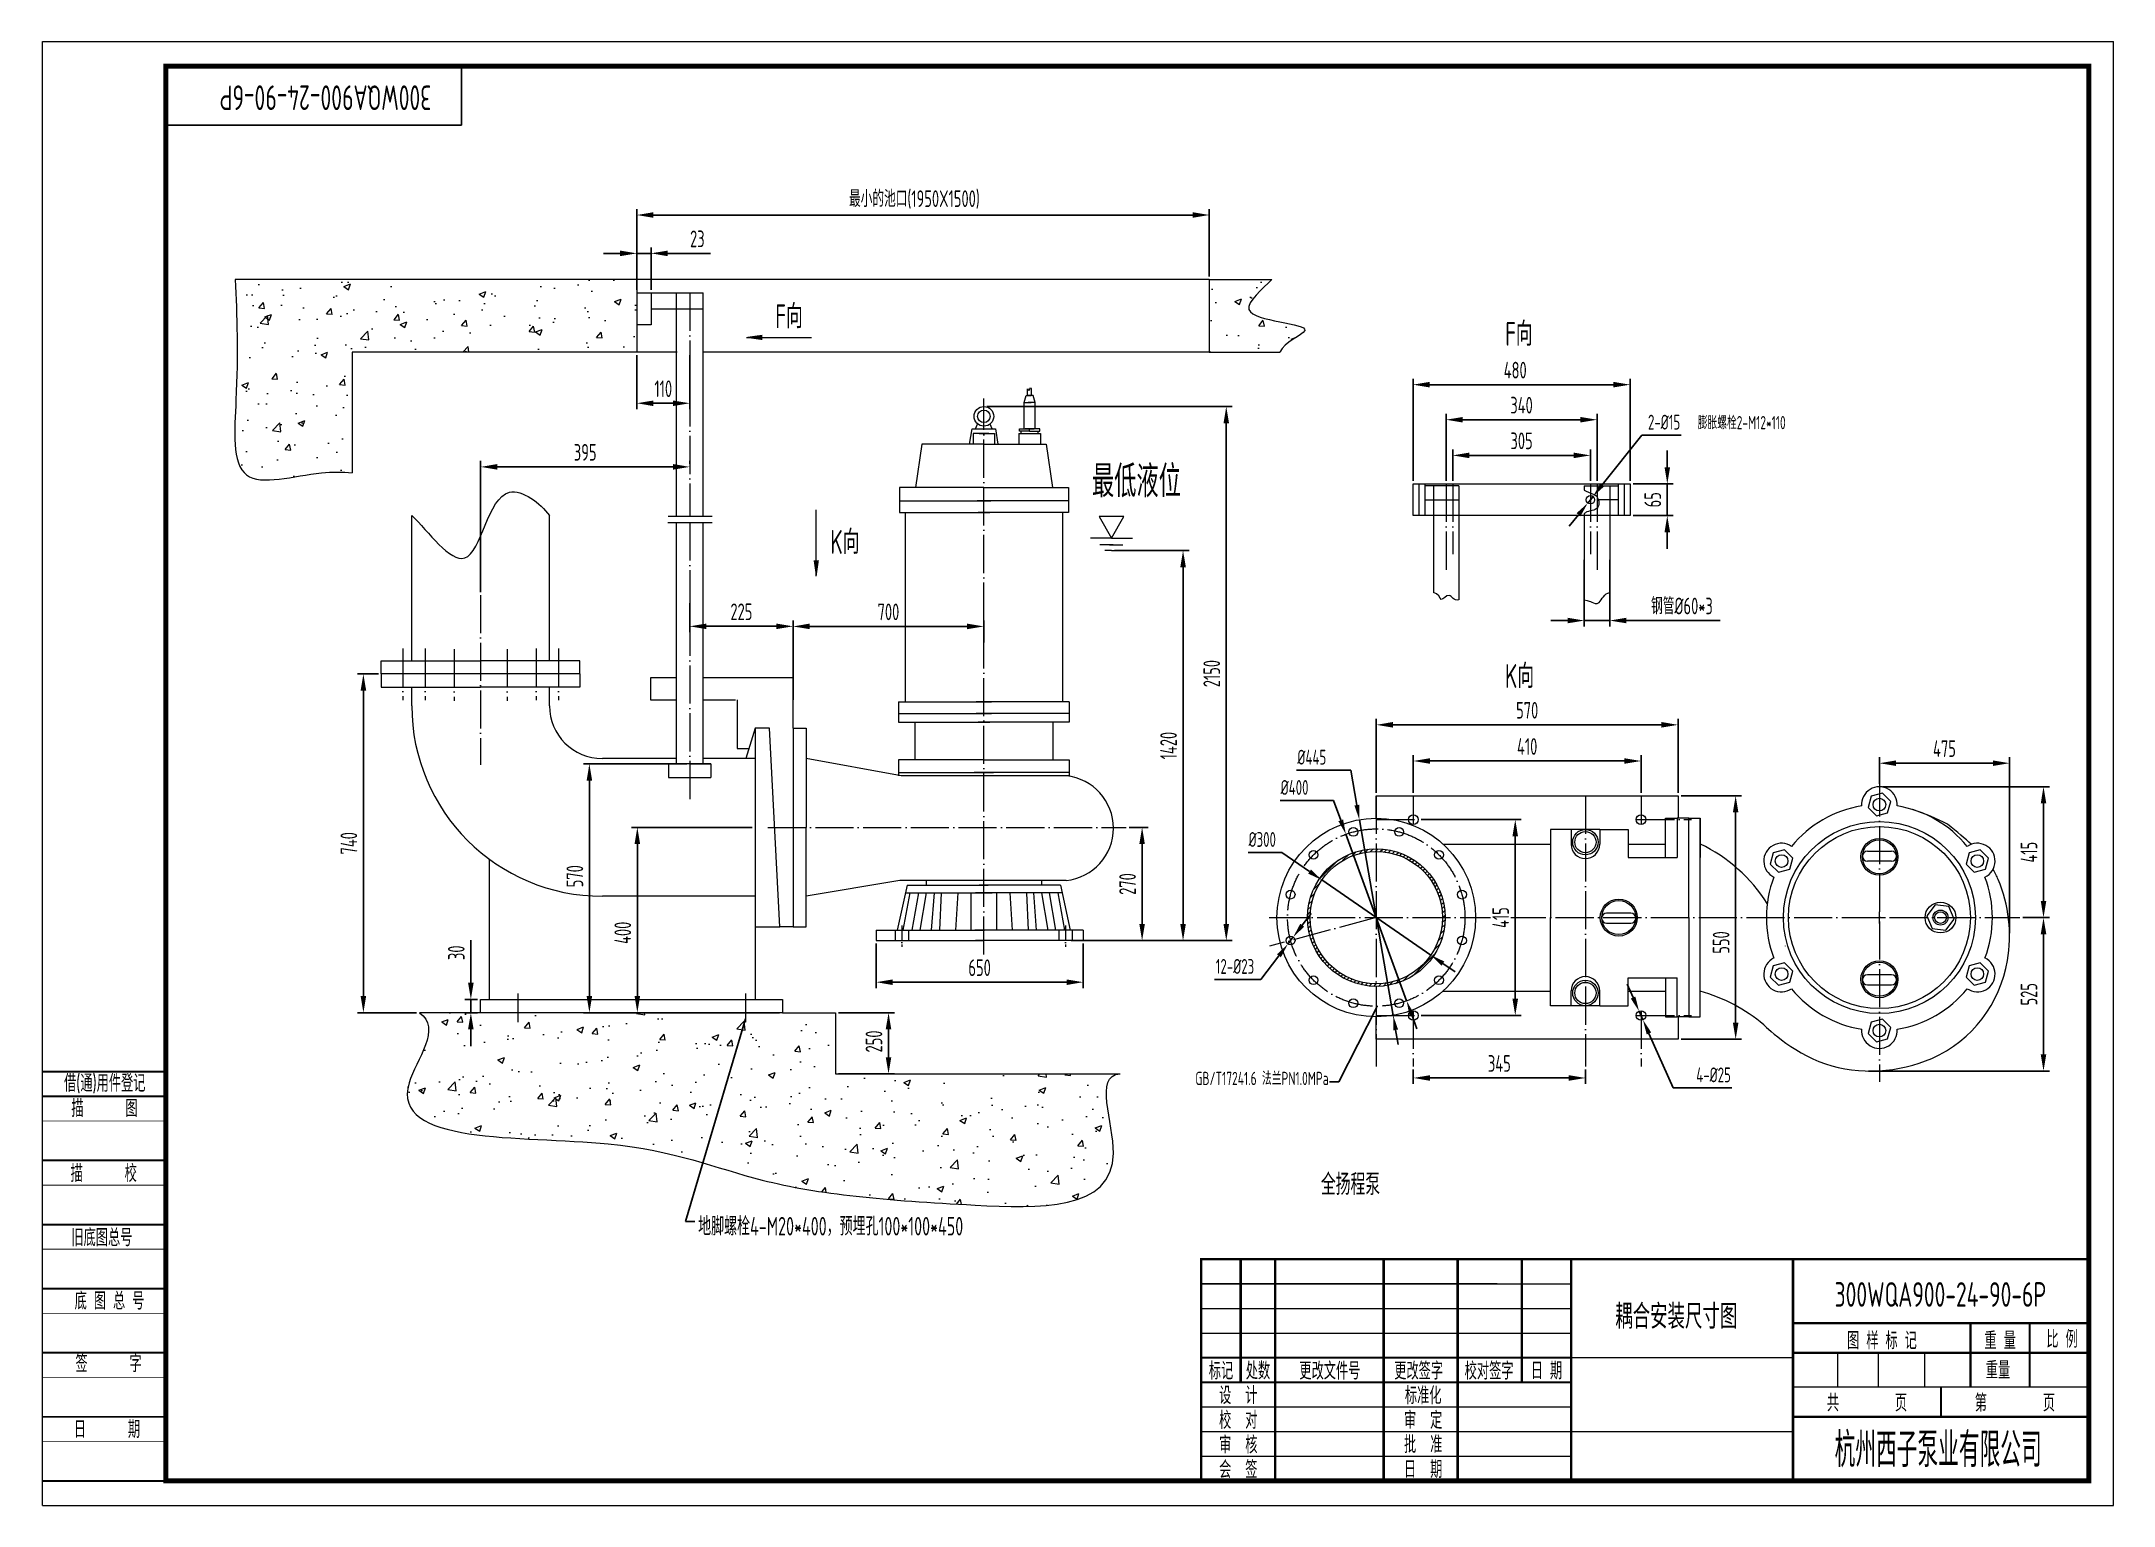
# Model space of a CAD drawing. Header units: millimetres. Extents: x 76430 to 80343, y 6501 to 9267.
import ezdxf
from ezdxf.enums import TextEntityAlignment as Align

# ---------------------------------------------------------------- set-up
doc = ezdxf.new("R2010")
doc.units = ezdxf.units.MM
doc.header["$LTSCALE"] = 3
doc.header["$PDSIZE"] = -5
doc.linetypes.add('ACAD_ISO04W100', pattern=[30, 24, -3, 0, -3])
doc.layers.get('0').update_dxf_attribs({"lineweight": 18})
doc.layers.get('Defpoints').update_dxf_attribs({"lineweight": 18})
for name, color, linetype in [('1轮廓实线层', 7, 'Continuous'), ('2细线层', 4, 'Continuous'), ('6', 3, 'Continuous'), ('6文字层', 3, 'Continuous')]:
    doc.layers.add(name, color=color, linetype=linetype)
for name, color, linetype, lineweight in [('图层1', 7, 'Continuous', 18), ('尺寸线层', 3, 'Continuous', 18), ('标注', 7, 'Continuous', 13)]:
    doc.layers.add(name, color=color, linetype=linetype, lineweight=lineweight)
doc.styles.add('HZTXT', font='geniso.shx', dxfattribs={"width": 0.7, "bigfont": 'hztxt.shx'})
doc.styles.get("Standard").update_dxf_attribs({"font": 'geniso.shx', "width": 0.7, "bigfont": 'hztxt.shx'})
doc.dimstyles.new('ISO-25', dxfattribs={"dimscale": 5, "dimtxt": 3.5, "dimasz": 3.5, "dimexe": 1.25, "dimexo": 0.625, "dimgap": 1.3, "dimtad": 1, "dimdec": 0, "dimtxsty": 'HZTXT', "dimcen": 2.5, "dimdle": 5, "dimclrt": 256, "dimadec": 0, "dimazin": 0, "dimtfac": 1, "dimtdec": 0, "dimtmove": 0, "dimatfit": 3, "dimfxl": 1, "dimarcsym": 0})
doc.dimstyles.new('副本 (2) (3) ISO-25', dxfattribs={"dimscale": 8, "dimtxt": 3.5, "dimasz": 3.5, "dimexe": 1.25, "dimexo": 0.625, "dimgap": 1.3, "dimtad": 1, "dimtih": 1, "dimtoh": 1, "dimdec": 0, "dimtxsty": 'HZTXT', "dimcen": 2.5, "dimdle": 5, "dimclrt": 256, "dimadec": 0, "dimazin": 0, "dimtfac": 1, "dimtdec": 0, "dimtmove": 0, "dimatfit": 3, "dimfxl": 1, "dimtolj": 1, "dimarcsym": 1})

msp = doc.modelspace()

# ---------------------------------------------------------------- texts
at = {"color": 3, "linetype": 'ByBlock', "char_height": 45, "attachment_point": 1}
for s, insert, width in [('F向', (77815.6, 8770.3), 252.778), ('F向', (79194.1, 8737.1), 252.778), ('K向', (77919.6, 8344), 238.822), ('K向', (79193.6, 8090.7), 252.778)]:
    msp.add_mtext(s, dxfattribs=dict(at, insert=insert, width=width))
at = {"layer": '尺寸线层', "style": 'HZTXT'}
for s, insert, char_height, attachment_point in [('膨胀螺栓2-M12*110', (79557.8, 8559.4), 25, 1), ('{\\C1;GB/T17241.6 }法兰PN1.0MPa', (78860.6, 7295.5), 25, 9), ('{\\C3;全扬程泵}', (78958, 7087.8), 40, 9), ('地脚螺栓4-M20*400，预埋孔100*100*450', (77669.9, 7046.3), 35, 1)]:
    msp.add_mtext(s, dxfattribs=dict(at, insert=insert, char_height=char_height, attachment_point=attachment_point))
at = {"layer": '尺寸线层', "insert": (78413.7, 8466), "char_height": 60, "width": 688.321, "attachment_point": 1}
msp.add_mtext('最低液位', dxfattribs=at)

# ---------------------------------------------------------------- blocks, each defined once
blk = doc.blocks.new('*D3')
at = {"layer": 'Defpoints', "color": 0, "transparency": 16777216}
for p in [(79355, 8485), (79095, 8431.2), (79355, 8431.2)]:
    blk.add_point(p, dxfattribs=at)
at = {"layer": '尺寸线层', "color": 0, "linetype": 'Continuous', "lineweight": -2, "transparency": 16777216}
for p, q in [((79095, 8436.8), (79095, 8496.3)), ((79355, 8436.8), (79355, 8496.3)), ((79126.5, 8485), (79323.5, 8485))]:
    blk.add_line(p, q, dxfattribs=at)
at = {"layer": '尺寸线层', "color": 0, "transparency": 16777216}
for points in [[(79126.5, 8490.3), (79126.5, 8479.8), (79095, 8485)], [(79323.5, 8490.3), (79323.5, 8479.8), (79355, 8485)]]:
    blk.add_solid(points, dxfattribs=at)
at = {"layer": '尺寸线层', "transparency": 16777216, "insert": (79225, 8512.5), "char_height": 31.5, "attachment_point": 5, "style": 'HZTXT', "bg_fill": 3, "box_fill_scale": 1.1, "bg_fill_color": 256, "bg_fill_true_color": 13158600, "bg_fill_transparency": 7779240}
blk.add_mtext('\\A1;305', dxfattribs=at)
blk = doc.blocks.new('*D4')
at = {"layer": 'Defpoints', "color": 0, "transparency": 16777216}
for p in [(79367.5, 8552.4), (79082.5, 8431.2), (79367.5, 8431.2)]:
    blk.add_point(p, dxfattribs=at)
at = {"layer": '尺寸线层', "color": 0, "linetype": 'Continuous', "lineweight": -2, "transparency": 16777216}
for p, q in [((79082.5, 8436.8), (79082.5, 8563.6)), ((79114, 8552.4), (79336, 8552.4)), ((79367.5, 8436.8), (79367.5, 8563.6))]:
    blk.add_line(p, q, dxfattribs=at)
at = {"layer": '尺寸线层', "color": 0, "transparency": 16777216}
for points in [[(79114, 8557.6), (79114, 8547.1), (79082.5, 8552.4)], [(79336, 8557.6), (79336, 8547.1), (79367.5, 8552.4)]]:
    blk.add_solid(points, dxfattribs=at)
at = {"layer": '尺寸线层', "transparency": 16777216, "insert": (79225, 8579.8), "char_height": 31.5, "attachment_point": 5, "style": 'HZTXT', "bg_fill": 3, "box_fill_scale": 1.1, "bg_fill_color": 256, "bg_fill_true_color": 13158600, "bg_fill_transparency": 1849840}
blk.add_mtext('\\A1;340', dxfattribs=at)
blk = doc.blocks.new('*D5')
at = {"layer": 'Defpoints', "color": 0, "transparency": 16777216}
for p in [(79020, 8618.6), (79020, 8431.2), (79430, 8431.2)]:
    blk.add_point(p, dxfattribs=at)
at = {"layer": '尺寸线层', "color": 0, "linetype": 'Continuous', "lineweight": -2, "transparency": 16777216}
for p, q in [((79020, 8436.8), (79020, 8629.9)), ((79398.5, 8618.6), (79051.5, 8618.6)), ((79430, 8436.8), (79430, 8629.9))]:
    blk.add_line(p, q, dxfattribs=at)
at = {"layer": '尺寸线层', "color": 0, "transparency": 16777216}
for points in [[(79051.5, 8623.9), (79051.5, 8613.4), (79020, 8618.6)], [(79398.5, 8623.9), (79398.5, 8613.4), (79430, 8618.6)]]:
    blk.add_solid(points, dxfattribs=at)
at = {"layer": '尺寸线层', "transparency": 16777216, "insert": (79213, 8646.1), "char_height": 31.5, "attachment_point": 5, "style": 'HZTXT', "bg_fill": 3, "box_fill_scale": 1.1, "bg_fill_color": 256, "bg_fill_true_color": 13158600, "bg_fill_transparency": 1865744}
blk.add_mtext('\\A1;480', dxfattribs=at)
blk = doc.blocks.new('*D6')
at = {"layer": 'Defpoints', "color": 0, "transparency": 16777216}
for p in [(79343.5, 8293.6), (79391.5, 8293.6), (79391.5, 8173)]:
    blk.add_point(p, dxfattribs=at)
at = {"layer": '尺寸线层', "color": 0, "linetype": 'Continuous', "lineweight": -2, "transparency": 16777216}
for p, q in [((79343.5, 8288), (79343.5, 8161.8)), ((79391.5, 8288), (79391.5, 8161.8)), ((79312, 8173), (79280.5, 8173)), ((79343.5, 8173), (79391.5, 8173)), ((79423, 8173), (79600.2, 8173))]:
    blk.add_line(p, q, dxfattribs=at)
at = {"layer": '尺寸线层', "color": 0, "transparency": 16777216}
for points in [[(79312, 8178.3), (79312, 8167.8), (79343.5, 8173)], [(79423, 8178.3), (79423, 8167.8), (79391.5, 8173)]]:
    blk.add_solid(points, dxfattribs=at)
at = {"layer": '尺寸线层', "transparency": 16777216, "insert": (79527.9, 8200.5), "char_height": 31.5, "attachment_point": 5, "style": 'HZTXT', "bg_fill": 3, "box_fill_scale": 1.1, "bg_fill_color": 256, "bg_fill_true_color": 13158600, "bg_fill_transparency": 1784588}
blk.add_mtext('\\A1;钢管%%C60*3', dxfattribs=at)
blk = doc.blocks.new('*D7')
at = {"layer": 'Defpoints', "color": 0, "transparency": 16777216}
for p in [(79350, 8394.9), (79360, 8407.5)]:
    blk.add_point(p, dxfattribs=at)
at = {"layer": '尺寸线层', "color": 0, "linetype": 'Continuous', "lineweight": -2, "transparency": 16777216}
for p, q in [((79451.9, 8523.4), (79377.4, 8429.4)), ((79526.4, 8523.4), (79451.9, 8523.4)), ((79350, 8394.9), (79360, 8407.5)), ((79332.6, 8373), (79315.2, 8351.1))]:
    blk.add_line(p, q, dxfattribs=at)
at = {"layer": '尺寸线层', "color": 0, "transparency": 16777216}
for points in [[(79373.7, 8432.3), (79381, 8426.5), (79360, 8407.5)], [(79329, 8375.9), (79336.3, 8370.1), (79350, 8394.9)]]:
    blk.add_solid(points, dxfattribs=at)
at = {"layer": '尺寸线层', "transparency": 16777216, "insert": (79494.3, 8547.8), "char_height": 28, "attachment_point": 5, "style": 'HZTXT'}
blk.add_mtext('\\A1;2-%%C15', dxfattribs=at)
blk = doc.blocks.new('*D8')
at = {"layer": 'Defpoints', "color": 0, "transparency": 16777216}
for p in [(79430, 8431.2), (79430, 8371.2)]:
    blk.add_point(p, dxfattribs=at)
at = {"layer": '尺寸线层', "color": 0, "linetype": 'Continuous', "lineweight": -2, "transparency": 16777216}
for p, q in [((79500.2, 8462.7), (79500.2, 8494.2)), ((79435.6, 8431.2), (79511.5, 8431.2)), ((79500.2, 8431.2), (79500.2, 8371.2)), ((79435.6, 8371.2), (79511.5, 8371.2)), ((79500.2, 8339.7), (79500.2, 8308.2))]:
    blk.add_line(p, q, dxfattribs=at)
at = {"layer": '尺寸线层', "color": 0, "transparency": 16777216}
for points in [[(79495, 8462.7), (79505.5, 8462.7), (79500.2, 8431.2)], [(79495, 8339.7), (79505.5, 8339.7), (79500.2, 8371.2)]]:
    blk.add_solid(points, dxfattribs=at)
at = {"layer": '尺寸线层', "transparency": 16777216, "insert": (79472.8, 8401.2), "char_height": 31.5, "attachment_point": 5, "rotation": 90, "style": 'HZTXT', "bg_fill": 3, "box_fill_scale": 1.1, "bg_fill_color": 256, "bg_fill_true_color": 13158600, "bg_fill_transparency": 7779240}
blk.add_mtext('\\A1;65', dxfattribs=at)
at = {"layer": 'Defpoints', "color": 0, "transparency": 16777216}
blk.add_point((79500.2, 8371.2), dxfattribs=at)
blk = doc.blocks.new('*D9')
at = {"layer": 'Defpoints', "color": 0, "transparency": 16777216}
for p in [(79520.6, 7976), (78950.6, 7841.9), (79520.6, 7841.9)]:
    blk.add_point(p, dxfattribs=at)
at = {"layer": '尺寸线层', "color": 0, "linetype": 'Continuous', "lineweight": -2, "transparency": 16777216}
for p, q in [((78950.6, 7847.5), (78950.6, 7987.3)), ((79520.6, 7847.5), (79520.6, 7987.3)), ((78982.1, 7976), (79489.1, 7976))]:
    blk.add_line(p, q, dxfattribs=at)
at = {"layer": '尺寸线层', "color": 0, "transparency": 16777216}
for points in [[(78982.1, 7981.3), (78982.1, 7970.8), (78950.6, 7976)], [(79489.1, 7981.3), (79489.1, 7970.8), (79520.6, 7976)]]:
    blk.add_solid(points, dxfattribs=at)
at = {"layer": '尺寸线层', "transparency": 16777216, "insert": (79235.6, 8003.5), "char_height": 31.5, "attachment_point": 5, "style": 'HZTXT', "bg_fill": 3, "box_fill_scale": 1.1, "bg_fill_color": 256, "bg_fill_true_color": 13158600, "bg_fill_transparency": 7779240}
blk.add_mtext('\\A1;570', dxfattribs=at)
blk = doc.blocks.new('*D10')
at = {"layer": 'Defpoints', "color": 0, "transparency": 16777216}
for p in [(79450.6, 7907.7), (79020.6, 7841.9), (79450.6, 7841.9)]:
    blk.add_point(p, dxfattribs=at)
at = {"layer": '尺寸线层', "color": 0, "linetype": 'Continuous', "lineweight": -2, "transparency": 16777216}
for p, q in [((79020.6, 7847.5), (79020.6, 7918.9)), ((79052.1, 7907.7), (79419.1, 7907.7)), ((79450.6, 7847.5), (79450.6, 7918.9))]:
    blk.add_line(p, q, dxfattribs=at)
at = {"layer": '尺寸线层', "color": 0, "transparency": 16777216}
for points in [[(79052.1, 7912.9), (79052.1, 7902.4), (79020.6, 7907.7)], [(79419.1, 7912.9), (79419.1, 7902.4), (79450.6, 7907.7)]]:
    blk.add_solid(points, dxfattribs=at)
at = {"layer": '尺寸线层', "transparency": 16777216, "insert": (79235.6, 7935.1), "char_height": 31.5, "attachment_point": 5, "style": 'HZTXT', "bg_fill": 3, "box_fill_scale": 1.1, "bg_fill_color": 256, "bg_fill_true_color": 13158600, "bg_fill_transparency": 7778724}
blk.add_mtext('\\A1;410', dxfattribs=at)
blk = doc.blocks.new('*D11')
at = {"layer": 'Defpoints', "color": 0, "transparency": 16777216}
for p in [(79520.6, 7841.9), (79520.6, 7381.9), (79629.3, 7381.9)]:
    blk.add_point(p, dxfattribs=at)
at = {"layer": '尺寸线层', "color": 0, "linetype": 'Continuous', "lineweight": -2, "transparency": 16777216}
for p, q in [((79526.2, 7841.9), (79640.6, 7841.9)), ((79629.3, 7810.4), (79629.3, 7413.4)), ((79526.2, 7381.9), (79640.6, 7381.9))]:
    blk.add_line(p, q, dxfattribs=at)
at = {"layer": '尺寸线层', "color": 0, "transparency": 16777216}
for points in [[(79624.1, 7810.4), (79634.6, 7810.4), (79629.3, 7841.9)], [(79624.1, 7413.4), (79634.6, 7413.4), (79629.3, 7381.9)]]:
    blk.add_solid(points, dxfattribs=at)
at = {"layer": '尺寸线层', "transparency": 16777216, "insert": (79601.9, 7564.8), "char_height": 31.5, "attachment_point": 5, "rotation": 90, "style": 'HZTXT', "bg_fill": 3, "box_fill_scale": 1.1, "bg_fill_color": 256, "bg_fill_true_color": 13158600, "bg_fill_transparency": 7779240}
blk.add_mtext('\\A1;550', dxfattribs=at)
blk = doc.blocks.new('*D12')
at = {"layer": 'Defpoints', "color": 0, "transparency": 16777216}
for p in [(79029.6, 7796.9), (79213.1, 7796.9), (79029.6, 7426.9)]:
    blk.add_point(p, dxfattribs=at)
at = {"layer": '尺寸线层', "color": 0, "linetype": 'Continuous', "lineweight": -2, "transparency": 16777216}
for p, q in [((79035.2, 7796.9), (79224.3, 7796.9)), ((79213.1, 7458.4), (79213.1, 7765.4)), ((79035.2, 7426.9), (79224.3, 7426.9))]:
    blk.add_line(p, q, dxfattribs=at)
at = {"layer": '尺寸线层', "color": 0, "transparency": 16777216}
for points in [[(79207.8, 7765.4), (79218.3, 7765.4), (79213.1, 7796.9)], [(79207.8, 7458.4), (79218.3, 7458.4), (79213.1, 7426.9)]]:
    blk.add_solid(points, dxfattribs=at)
at = {"layer": '尺寸线层', "transparency": 16777216, "insert": (79185.6, 7611.9), "char_height": 31.5, "attachment_point": 5, "rotation": 90, "style": 'HZTXT', "bg_fill": 3, "box_fill_scale": 1.1, "bg_fill_color": 256, "bg_fill_true_color": 13158600, "bg_fill_transparency": 1785980}
blk.add_mtext('\\A1;415', dxfattribs=at)
blk = doc.blocks.new('*D13')
at = {"layer": 'Defpoints', "color": 0, "transparency": 16777216}
for p in [(79020.6, 7330.6), (79345.6, 7330.6), (79345.6, 7308.9)]:
    blk.add_point(p, dxfattribs=at)
at = {"layer": '尺寸线层', "color": 0, "linetype": 'Continuous', "lineweight": -2, "transparency": 16777216}
for p, q in [((79020.6, 7325), (79020.6, 7297.6)), ((79345.6, 7325), (79345.6, 7297.6)), ((79052.1, 7308.9), (79314.1, 7308.9))]:
    blk.add_line(p, q, dxfattribs=at)
at = {"layer": '尺寸线层', "color": 0, "transparency": 16777216}
for points in [[(79052.1, 7314.1), (79052.1, 7303.6), (79020.6, 7308.9)], [(79314.1, 7314.1), (79314.1, 7303.6), (79345.6, 7308.9)]]:
    blk.add_solid(points, dxfattribs=at)
at = {"layer": '尺寸线层', "transparency": 16777216, "insert": (79183.1, 7336.3), "char_height": 31.5, "attachment_point": 5, "style": 'HZTXT', "bg_fill": 3, "box_fill_scale": 1.1, "bg_fill_color": 256, "bg_fill_true_color": 13158600, "bg_fill_transparency": 7779756}
blk.add_mtext('\\A1;345', dxfattribs=at)
blk = doc.blocks.new('*D14')
at = {"layer": 'Defpoints', "color": 0, "transparency": 16777216}
for p in [(77554.1, 8679.8), (77654.1, 8679.8), (77654.1, 8583.5)]:
    blk.add_point(p, dxfattribs=at)
at = {"layer": '尺寸线层', "color": 0, "linetype": 'Continuous', "lineweight": -2, "transparency": 16777216}
for p, q in [((77554.1, 8674.2), (77554.1, 8572.2)), ((77654.1, 8674.2), (77654.1, 8572.2)), ((77585.6, 8583.5), (77622.6, 8583.5))]:
    blk.add_line(p, q, dxfattribs=at)
at = {"layer": '尺寸线层', "color": 0, "transparency": 16777216}
for points in [[(77585.6, 8588.7), (77585.6, 8578.2), (77554.1, 8583.5)], [(77622.6, 8588.7), (77622.6, 8578.2), (77654.1, 8583.5)]]:
    blk.add_solid(points, dxfattribs=at)
at = {"layer": '尺寸线层', "transparency": 16777216, "insert": (77604.1, 8610.9), "char_height": 31.5, "attachment_point": 5, "style": 'HZTXT', "bg_fill": 3, "box_fill_scale": 1.1, "bg_fill_color": 256, "bg_fill_true_color": 13158600, "bg_fill_transparency": 7778724}
blk.add_mtext('\\A1;110', dxfattribs=at)
blk = doc.blocks.new('*D15')
at = {"layer": 'Defpoints', "color": 0, "transparency": 16777216}
for p in [(77554.1, 8939.1), (77554.1, 8817.5), (78635.3, 8817.5)]:
    blk.add_point(p, dxfattribs=at)
at = {"layer": '尺寸线层', "color": 0, "linetype": 'Continuous', "lineweight": -2, "transparency": 16777216}
for p, q in [((77554.1, 8823.1), (77554.1, 8950.4)), ((78603.8, 8939.1), (77585.6, 8939.1)), ((78635.3, 8823.1), (78635.3, 8950.4))]:
    blk.add_line(p, q, dxfattribs=at)
at = {"layer": '尺寸线层', "color": 0, "transparency": 16777216}
for points in [[(77585.6, 8944.4), (77585.6, 8933.9), (77554.1, 8939.1)], [(78603.8, 8944.4), (78603.8, 8933.9), (78635.3, 8939.1)]]:
    blk.add_solid(points, dxfattribs=at)
at = {"layer": '尺寸线层', "transparency": 16777216, "insert": (78078.3, 8968.4), "char_height": 31.5, "attachment_point": 5, "style": 'HZTXT', "bg_fill": 3, "box_fill_scale": 1.1, "bg_fill_color": 256, "bg_fill_true_color": 13158600, "bg_fill_transparency": 1009408}
blk.add_mtext('\\A1;最小的池口(1950X1500)', dxfattribs=at)
blk = doc.blocks.new('*D16')
at = {"layer": 'Defpoints', "color": 0, "transparency": 16777216}
for p in [(77654.1, 8463.3), (77654.1, 8463.3), (77259.1, 8221.2)]:
    blk.add_point(p, dxfattribs=at)
at = {"layer": '尺寸线层', "color": 0, "linetype": 'Continuous', "lineweight": -2, "transparency": 16777216}
for p, q in [((77259.1, 8226.8), (77259.1, 8474.6)), ((77290.6, 8463.3), (77622.6, 8463.3)), ((77654.1, 8469), (77654.1, 8474.6))]:
    blk.add_line(p, q, dxfattribs=at)
at = {"layer": '尺寸线层', "color": 0, "transparency": 16777216}
for points in [[(77290.6, 8468.6), (77290.6, 8458.1), (77259.1, 8463.3)], [(77622.6, 8468.6), (77622.6, 8458.1), (77654.1, 8463.3)]]:
    blk.add_solid(points, dxfattribs=at)
at = {"layer": '尺寸线层', "transparency": 16777216, "insert": (77456.6, 8490.8), "char_height": 31.5, "attachment_point": 5, "style": 'HZTXT', "bg_fill": 3, "box_fill_scale": 1.1, "bg_fill_color": 256, "bg_fill_true_color": 13158600, "bg_fill_transparency": 6708088}
blk.add_mtext('\\A1;395', dxfattribs=at)
blk = doc.blocks.new('*D17')
at = {"layer": 'Defpoints', "color": 0, "transparency": 16777216}
for p in [(77654.1, 8211.7), (77849.1, 8162.1), (77849.1, 8065)]:
    blk.add_point(p, dxfattribs=at)
at = {"layer": '尺寸线层', "color": 0, "linetype": 'Continuous', "lineweight": -2, "transparency": 16777216}
for p, q in [((77654.1, 8206.1), (77654.1, 8150.8)), ((77685.6, 8162.1), (77817.6, 8162.1)), ((77849.1, 8070.7), (77849.1, 8173.3))]:
    blk.add_line(p, q, dxfattribs=at)
at = {"layer": '尺寸线层', "color": 0, "transparency": 16777216}
for points in [[(77685.6, 8167.3), (77685.6, 8156.8), (77654.1, 8162.1)], [(77817.6, 8167.3), (77817.6, 8156.8), (77849.1, 8162.1)]]:
    blk.add_solid(points, dxfattribs=at)
at = {"layer": '尺寸线层', "transparency": 16777216, "insert": (77751.6, 8189.5), "char_height": 31.5, "attachment_point": 5, "style": 'HZTXT', "bg_fill": 3, "box_fill_scale": 1.1, "bg_fill_color": 256, "bg_fill_true_color": 13158600, "bg_fill_transparency": 7780272}
blk.add_mtext('\\A1;225', dxfattribs=at)
blk = doc.blocks.new('*D18')
at = {"layer": 'Defpoints', "color": 0, "transparency": 16777216}
for p in [(77555.1, 7782.2), (77777.4, 7782.2), (77829.1, 7432.2)]:
    blk.add_point(p, dxfattribs=at)
at = {"layer": '尺寸线层', "color": 0, "linetype": 'Continuous', "lineweight": -2, "transparency": 16777216}
for p, q in [((77771.8, 7782.2), (77543.8, 7782.2)), ((77555.1, 7463.7), (77555.1, 7750.7)), ((77823.5, 7432.2), (77543.8, 7432.2))]:
    blk.add_line(p, q, dxfattribs=at)
at = {"layer": '尺寸线层', "color": 0, "transparency": 16777216}
for points in [[(77549.8, 7750.7), (77560.3, 7750.7), (77555.1, 7782.2)], [(77549.8, 7463.7), (77560.3, 7463.7), (77555.1, 7432.2)]]:
    blk.add_solid(points, dxfattribs=at)
at = {"layer": '尺寸线层', "transparency": 16777216, "insert": (77527.6, 7583.1), "char_height": 31.5, "attachment_point": 5, "rotation": 90, "style": 'HZTXT', "bg_fill": 3, "box_fill_scale": 1.1, "bg_fill_color": 256, "bg_fill_true_color": 13158600, "bg_fill_transparency": 1814476}
blk.add_mtext('\\A1;400', dxfattribs=at)
blk = doc.blocks.new('*D19')
at = {"layer": 'Defpoints', "color": 0, "transparency": 16777216}
for p in [(77929.1, 7432.2), (77929.1, 7316.6), (78029.5, 7316.6)]:
    blk.add_point(p, dxfattribs=at)
at = {"layer": '尺寸线层', "color": 0, "linetype": 'Continuous', "lineweight": -2, "transparency": 16777216}
for p, q in [((77934.8, 7432.2), (78040.7, 7432.2)), ((78029.5, 7400.7), (78029.5, 7348.1)), ((77934.8, 7316.6), (78040.7, 7316.6))]:
    blk.add_line(p, q, dxfattribs=at)
at = {"layer": '尺寸线层', "color": 0, "transparency": 16777216}
for points in [[(78024.2, 7400.7), (78034.7, 7400.7), (78029.5, 7432.2)], [(78024.2, 7348.1), (78034.7, 7348.1), (78029.5, 7316.6)]]:
    blk.add_solid(points, dxfattribs=at)
at = {"layer": '尺寸线层', "transparency": 16777216, "insert": (78002, 7377.8), "char_height": 31.5, "attachment_point": 5, "rotation": 90, "style": 'HZTXT', "bg_fill": 3, "box_fill_scale": 1.1, "bg_fill_color": 256, "bg_fill_true_color": 13158600, "bg_fill_transparency": 3145778}
blk.add_mtext('\\A1;250', dxfattribs=at)
blk = doc.blocks.new('*D20')
at = {"layer": 'Defpoints', "color": 0, "transparency": 16777216}
for p in [(79446.9, 7435.1), (79454.2, 7418.7)]:
    blk.add_point(p, dxfattribs=at)
at = {"layer": '尺寸线层', "color": 0, "linetype": 'Continuous', "lineweight": -2, "transparency": 16777216}
for p, q in [((79435.6, 7460.7), (79424.2, 7486.3)), ((79446.9, 7435.1), (79454.2, 7418.7)), ((79511.1, 7290.3), (79465.6, 7393.1)), ((79622.3, 7290.3), (79511.1, 7290.3))]:
    blk.add_line(p, q, dxfattribs=at)
at = {"layer": '尺寸线层', "color": 0, "transparency": 16777216}
for points in [[(79439.9, 7462.6), (79431.3, 7458.9), (79446.9, 7435.1)], [(79469.8, 7395), (79461.3, 7391.2), (79454.2, 7418.7)]]:
    blk.add_solid(points, dxfattribs=at)
at = {"layer": '尺寸线层', "transparency": 16777216, "insert": (79587.6, 7314.7), "char_height": 28, "attachment_point": 5, "style": 'HZTXT'}
blk.add_mtext('\\A1;4-%%C25', dxfattribs=at)
blk = doc.blocks.new('*D23')
at = {"layer": 'Defpoints', "color": 0, "transparency": 16777216}
for p in [(77071.6, 8072.2), (77037.7, 7432.2), (77143.7, 7432.2)]:
    blk.add_point(p, dxfattribs=at)
at = {"layer": '尺寸线层', "color": 0, "linetype": 'Continuous', "lineweight": -2, "transparency": 16777216}
for p, q in [((77066, 8072.2), (77026.5, 8072.2)), ((77037.7, 8040.7), (77037.7, 7463.7)), ((77138, 7432.2), (77026.5, 7432.2))]:
    blk.add_line(p, q, dxfattribs=at)
at = {"layer": '尺寸线层', "color": 0, "transparency": 16777216}
for points in [[(77032.5, 8040.7), (77043, 8040.7), (77037.7, 8072.2)], [(77032.5, 7463.7), (77043, 7463.7), (77037.7, 7432.2)]]:
    blk.add_solid(points, dxfattribs=at)
at = {"layer": '尺寸线层', "transparency": 16777216, "insert": (77010.3, 7752.2), "char_height": 31.5, "attachment_point": 5, "rotation": 90, "style": 'HZTXT', "bg_fill": 3, "box_fill_scale": 1.1, "bg_fill_color": 256, "bg_fill_true_color": 13158600, "bg_fill_transparency": 7778208}
blk.add_mtext('\\A1;740', dxfattribs=at)
blk = doc.blocks.new('*D24')
at = {"layer": 'Defpoints', "color": 0, "transparency": 16777216}
for p in [(77259.1, 7457.2), (77240.7, 7432.2), (77259.1, 7432.2)]:
    blk.add_point(p, dxfattribs=at)
at = {"layer": '尺寸线层', "color": 0, "linetype": 'Continuous', "lineweight": -2, "transparency": 16777216}
for p, q in [((77240.7, 7488.7), (77240.7, 7569.3)), ((77253.5, 7457.2), (77229.4, 7457.2)), ((77240.7, 7432.2), (77240.7, 7457.2)), ((77253.5, 7432.2), (77229.4, 7432.2)), ((77240.7, 7400.7), (77240.7, 7369.2))]:
    blk.add_line(p, q, dxfattribs=at)
at = {"layer": '尺寸线层', "color": 0, "transparency": 16777216}
for points in [[(77235.4, 7488.7), (77245.9, 7488.7), (77240.7, 7457.2)], [(77235.4, 7400.7), (77245.9, 7400.7), (77240.7, 7432.2)]]:
    blk.add_solid(points, dxfattribs=at)
at = {"layer": '尺寸线层', "transparency": 16777216, "insert": (77213.2, 7545.4), "char_height": 31.5, "attachment_point": 5, "rotation": 90, "style": 'HZTXT', "bg_fill": 3, "box_fill_scale": 1.1, "bg_fill_color": 256, "bg_fill_true_color": 13158600, "bg_fill_transparency": 1835072}
blk.add_mtext('\\A1;30', dxfattribs=at)
blk = doc.blocks.new('*D25')
at = {"layer": 'Defpoints', "color": 0, "transparency": 16777216}
for p in [(78847.7, 7682.9), (79053.5, 7541)]:
    blk.add_point(p, dxfattribs=at)
at = {"layer": '尺寸线层', "color": 0, "linetype": 'Continuous', "lineweight": -2, "transparency": 16777216}
for p, q in [((78708.7, 7735), (78772, 7735)), ((78772, 7735), (78824.6, 7698.8)), ((79053.5, 7541), (78847.7, 7682.9)), ((79076.6, 7525.1), (79099.6, 7509.2))]:
    blk.add_line(p, q, dxfattribs=at)
at = {"layer": '尺寸线层', "color": 0, "transparency": 16777216}
for points in [[(78827.3, 7702.6), (78822, 7694.9), (78847.7, 7682.9)], [(79079.2, 7528.9), (79073.9, 7521.2), (79053.5, 7541)]]:
    blk.add_solid(points, dxfattribs=at)
at = {"layer": '尺寸线层', "transparency": 16777216, "insert": (78735.2, 7759.4), "char_height": 28, "attachment_point": 5, "style": 'HZTXT'}
blk.add_mtext('\\A1;%%C300', dxfattribs=at)
blk = doc.blocks.new('*D21')
at = {"layer": 'Defpoints', "color": 0, "transparency": 16777216}
for p in [(78918.7, 7796.7), (78982.5, 7427.2)]:
    blk.add_point(p, dxfattribs=at)
at = {"layer": '尺寸线层', "color": 0, "linetype": 'Continuous', "lineweight": -2, "transparency": 16777216}
for p, q in [((78800.1, 7890.5), (78902.5, 7890.5)), ((78902.5, 7890.5), (78913.9, 7824.3)), ((78982.5, 7427.2), (78918.7, 7796.7)), ((78987.2, 7399.6), (78992, 7372))]:
    blk.add_line(p, q, dxfattribs=at)
at = {"layer": '尺寸线层', "color": 0, "transparency": 16777216}
for points in [[(78918.5, 7825.1), (78909.3, 7823.5), (78918.7, 7796.7)], [(78991.8, 7400.4), (78982.6, 7398.8), (78982.5, 7427.2)]]:
    blk.add_solid(points, dxfattribs=at)
at = {"layer": '尺寸线层', "transparency": 16777216, "insert": (78828.9, 7914.9), "char_height": 28, "attachment_point": 5, "style": 'HZTXT'}
blk.add_mtext('\\A1;%%C445', dxfattribs=at)
blk = doc.blocks.new('*D22')
at = {"layer": 'Defpoints', "color": 0, "transparency": 16777216}
for p in [(78893.2, 7769.3), (79008, 7454.6)]:
    blk.add_point(p, dxfattribs=at)
at = {"layer": '尺寸线层', "color": 0, "linetype": 'Continuous', "lineweight": -2, "transparency": 16777216}
for p, q in [((78768.8, 7833.3), (78869.8, 7833.3)), ((78869.8, 7833.3), (78883.6, 7795.6)), ((79008, 7454.6), (78893.2, 7769.3)), ((79017.6, 7428.3), (79027.2, 7402))]:
    blk.add_line(p, q, dxfattribs=at)
at = {"layer": '尺寸线层', "color": 0, "transparency": 16777216}
for points in [[(78888, 7797.2), (78879.2, 7794), (78893.2, 7769.3)], [(79022, 7429.9), (79013.2, 7426.7), (79008, 7454.6)]]:
    blk.add_solid(points, dxfattribs=at)
at = {"layer": '尺寸线层', "transparency": 16777216, "insert": (78796.3, 7857.7), "char_height": 28, "attachment_point": 5, "style": 'HZTXT'}
blk.add_mtext('\\A1;%%C400', dxfattribs=at)
blk = doc.blocks.new('1')
at = {"ltscale": 0.5}
for p, q in [((80296.5, 6966.7), (80296.5, 6547.7)), ((79318.6, 6780.5), (79737.7, 6780.5)), ((80296.5, 6724.6), (79737.7, 6724.6)), ((79318.6, 6640.8), (79737.7, 6640.8)), ((78620.1, 6547.7), (80296.5, 6547.7))]:
    blk.add_line(p, q, dxfattribs=at)
at = {"const_width": 9.31}
blk.add_lwpolyline([(76664.4, 9220.5), (80296.5, 9220.5), (80296.5, 6547.7), (76664.4, 6547.7)], close=True, dxfattribs=at)
for points, const_width in [([(78620.1, 6547.7), (78620.1, 6966.7), (80296.5, 6966.7)], 4.66), ([(78694.6, 6966.7), (78694.6, 6733.9)], 4.66), ([(78759.8, 6966.7), (78759.8, 6547.7)], 4.66), ([(78964.7, 6966.7), (78964.7, 6733.9)], 4.66), ([(79104.4, 6966.7), (79104.4, 6733.9)], 4.66), ([(79225.5, 6966.7), (79225.5, 6733.9)], 4.66), ([(79318.6, 6966.7), (79318.6, 6733.9)], 4.66), ([(79737.7, 6547.7), (79737.7, 6966.7)], 4.66), ([(79737.7, 6845.7), (80296.5, 6845.7)], 4.66), ([(80072.9, 6724.6), (80072.9, 6845.7)], 4.66), ([(80184.7, 6724.6), (80184.7, 6845.7)], 3.73), ([(78620.1, 6780.5), (79318.6, 6780.5)], 3.73), ([(79737.7, 6789.8), (80296.5, 6789.8)], 4.66), ([(78620.1, 6733.9), (79318.6, 6733.9)], 3.73), ([(78964.7, 6733.9), (78964.7, 6547.7)], 4.66), ([(79104.4, 6733.9), (79104.4, 6547.7)], 4.66), ([(79318.6, 6733.9), (79318.6, 6547.7)], 4.66), ([(79737.7, 6603.5), (79737.7, 6733.9)], 4.66), ([(80017.1, 6668.7), (80017.1, 6724.6)], 3.73), ([(79737.7, 6668.7), (80296.5, 6668.7)], 4.66)]:
    blk.add_lwpolyline(points, dxfattribs=dict(const_width=const_width))
at = {"layer": '1轮廓实线层'}
blk.add_line((80296.5, 6966.7), (78620.1, 6966.7), dxfattribs=at)
at = {"layer": '2细线层'}
blk.add_line((78620.1, 6920.2), (79178.9, 6920.2), dxfattribs=at)
at = {"layer": '2细线层', "linetype": 'ByBlock', "lineweight": 15, "const_width": 1.4}
for points in [[(76664.4, 7227.5), (76431.6, 7227.5)], [(76664.4, 7106.4), (76431.6, 7106.4)], [(76664.4, 6985.4), (76431.6, 6985.4)], [(76664.4, 6864.3), (76431.6, 6864.3)], [(76664.4, 6743.2), (76431.6, 6743.2)], [(76664.4, 6622.2), (76431.6, 6622.2)]]:
    blk.add_lwpolyline(points, dxfattribs=at)
at = {"layer": '6', "const_width": 3.73}
for points in [[(76664.4, 7320.6), (76431.6, 7320.6)], [(76664.4, 7274.1), (76431.6, 7274.1)], [(76664.4, 7153), (76431.6, 7153)], [(76664.4, 7031.9), (76431.6, 7031.9)], [(76664.4, 6910.9), (76431.6, 6910.9)], [(76664.4, 6789.8), (76431.6, 6789.8)], [(76664.4, 6668.7), (76431.6, 6668.7)], [(76664.4, 6547.7), (76431.6, 6547.7)]]:
    blk.add_lwpolyline(points, dxfattribs=at)
at = {"layer": '6文字层'}
for p, q in [((77223.2, 9220.5), (77223.2, 9108.7)), ((77223.2, 9108.7), (76664.4, 9108.7))]:
    blk.add_line(p, q, dxfattribs=at)
at = {"layer": '尺寸线层'}
for p, q in [((76431.6, 9267), (80343, 9267)), ((76431.6, 6501.1), (76431.6, 9267)), ((80343, 6501.1), (80343, 9267)), ((78620.1, 6920.2), (79318.6, 6920.2)), ((78620.1, 6873.6), (79318.6, 6873.6)), ((78620.1, 6827), (79318.6, 6827)), ((79821.5, 6789.8), (79821.5, 6724.6)), ((79898.7, 6789.8), (79898.7, 6724.6)), ((79986, 6789.8), (79986, 6724.6)), ((78620.1, 6687.3), (79318.6, 6687.3)), ((78620.1, 6640.8), (79318.6, 6640.8)), ((78620.1, 6594.2), (79318.6, 6594.2)), ((76431.6, 6501.1), (80343, 6501.1))]:
    blk.add_line(p, q, dxfattribs=at)
at = {"layer": '尺寸线层', "const_width": 3.73}
blk.add_lwpolyline([(78620.1, 6966.7), (78620.1, 6547.7)], dxfattribs=at)
at = {"layer": '2细线层', "ltscale": 0.5, "width": 0.707}
for tag, p in [('比例', (80241.9, 6756.8)), ('设计', (78860.9, 6706.9)), ('标准化', (79205.2, 6708.2)), ('校对', (78859.8, 6663.9)), ('审定', (79208.1, 6663.5)), ('审核', (78858.1, 6615.9)), ('批准', (79209.6, 6615.8)), ('会签', (78857, 6571.6)), ('日期', (79210.6, 6572))]:
    blk.add_attdef(tag, text='', height=32.6, dxfattribs=at).set_placement(p, align=Align.MIDDLE_CENTER)
at = {"layer": '6文字层', "width": 0.707}
for s, p in [('借(通)用件登记', (76472.4, 7282.7)), ('描      图', (76486.2, 7235.1)), ('描      校', (76484.7, 7112.3)), ('旧底图总号', (76486.2, 6991)), ('底 图 总 号', (76492.4, 6871.3)), ('签      字', (76493.9, 6753.2)), ('日      期', (76490.8, 6628.8))]:
    blk.add_text(s, height=32.6, dxfattribs=at).set_placement(p)
blk.add_attdef('代号', (76966, 9184), '', height=46.6, rotation=180, dxfattribs=at)
at = {"layer": '6文字层', "ltscale": 0.5, "width": 0.707}
blk.add_attdef('编码', text='', height=46.6, dxfattribs=at).set_placement((79516, 6587.8), align=Align.MIDDLE_CENTER)
at = {"layer": '尺寸线层', "width": 0.707}
for s, p in [('图 样 标 记', (79905.7, 6814.4)), ('重 量', (80128.8, 6814.4)), ('比 例', (80245.7, 6817)), ('标记', (78657.4, 6757.2)), ('处数', (78727.2, 6757.2)), ('更改文件号', (78863, 6757.2)), ('更改签字', (79030.7, 6757.2)), ('校对签字', (79163.7, 6757.2)), ('日 期', (79272, 6757.2)), ('设  计', (78690, 6710.6)), ('标准化', (79039.2, 6710.6)), ('共        页', (79877.4, 6696.7)), ('第        页', (80156.8, 6696.7)), ('校  对', (78690, 6664.1)), ('审  定', (79039.2, 6664.1)), ('审  核', (78690, 6617.5)), ('批  准', (79039.2, 6618.2)), ('会  签', (78690, 6570.9)), ('日  期', (79039.2, 6570.9))]:
    blk.add_text(s, height=32.6, dxfattribs=at).set_placement(p, align=Align.MIDDLE)
at = {"layer": '尺寸线层'}
for tag, height, width, p in [('图号', 46.6, 0.707, (80016.1, 6899.9)), ('图样名称', 46.6, 0.707, (79517.2, 6858.4)), ('重量', 32.6, 0.707, (80124.7, 6756.9)), ('材料', 46.6, 0.707, (79518.9, 6698.8)), ('杭州西子泵业有限公司', 65.2, 0.6, (80011.8, 6606.5))]:
    blk.add_attdef(tag, text='', height=height, dxfattribs=dict(at, width=width)).set_placement(p, align=Align.MIDDLE_CENTER)
blk = doc.blocks.new('*D27')
at = {"layer": 'Defpoints', "color": 0, "transparency": 16777216}
for p in [(77654.1, 7902.2), (77464.5, 7432.2), (77654.1, 7432.2)]:
    blk.add_point(p, dxfattribs=at)
at = {"layer": '尺寸线层', "color": 0, "linetype": 'Continuous', "lineweight": -2, "transparency": 16777216}
for p, q in [((77648.5, 7902.2), (77453.3, 7902.2)), ((77464.5, 7870.7), (77464.5, 7463.7)), ((77648.5, 7432.2), (77453.3, 7432.2))]:
    blk.add_line(p, q, dxfattribs=at)
at = {"layer": '尺寸线层', "color": 0, "transparency": 16777216}
for points in [[(77459.3, 7870.7), (77469.8, 7870.7), (77464.5, 7902.2)], [(77459.3, 7463.7), (77469.8, 7463.7), (77464.5, 7432.2)]]:
    blk.add_solid(points, dxfattribs=at)
at = {"layer": '尺寸线层', "transparency": 16777216, "insert": (77437.1, 7690), "char_height": 31.5, "attachment_point": 5, "rotation": 90, "style": 'HZTXT', "bg_fill": 3, "box_fill_scale": 1.1, "bg_fill_color": 256, "bg_fill_true_color": 13158600, "bg_fill_transparency": 7779240}
blk.add_mtext('\\A1;570', dxfattribs=at)
blk = doc.blocks.new('*D28')
at = {"layer": 'Defpoints', "color": 0, "transparency": 16777216}
for p in [(78209.4, 8577.2), (78369.1, 7568.3), (78667.3, 7568.3)]:
    blk.add_point(p, dxfattribs=at)
at = {"layer": '尺寸线层', "color": 0, "linetype": 'Continuous', "lineweight": -2, "transparency": 16777216}
for p, q in [((78215, 8577.2), (78678.6, 8577.2)), ((78667.3, 8545.7), (78667.3, 7599.8)), ((78374.7, 7568.3), (78678.6, 7568.3))]:
    blk.add_line(p, q, dxfattribs=at)
at = {"layer": '尺寸线层', "color": 0, "transparency": 16777216}
for points in [[(78662.1, 8545.7), (78672.6, 8545.7), (78667.3, 8577.2)], [(78662.1, 7599.8), (78672.6, 7599.8), (78667.3, 7568.3)]]:
    blk.add_solid(points, dxfattribs=at)
at = {"layer": '尺寸线层', "transparency": 16777216, "insert": (78639.9, 8072.8), "char_height": 31.5, "attachment_point": 5, "rotation": 90, "style": 'HZTXT', "bg_fill": 3, "box_fill_scale": 1.1, "bg_fill_color": 256, "bg_fill_true_color": 13158600, "bg_fill_transparency": 0}
blk.add_mtext('\\A1;2150', dxfattribs=at)
blk = doc.blocks.new('*D29')
at = {"layer": 'Defpoints', "color": 0, "transparency": 16777216}
for p in [(78450.4, 8305.3), (78585.7, 8305.3), (78464.1, 7568.3)]:
    blk.add_point(p, dxfattribs=at)
at = {"layer": '尺寸线层', "color": 0, "linetype": 'Continuous', "lineweight": -2, "transparency": 16777216}
for p, q in [((78456, 8305.3), (78597, 8305.3)), ((78585.7, 7599.8), (78585.7, 8273.8)), ((78469.7, 7568.3), (78597, 7568.3))]:
    blk.add_line(p, q, dxfattribs=at)
at = {"layer": '尺寸线层', "color": 0, "transparency": 16777216}
for points in [[(78580.5, 8273.8), (78591, 8273.8), (78585.7, 8305.3)], [(78580.5, 7599.8), (78591, 7599.8), (78585.7, 7568.3)]]:
    blk.add_solid(points, dxfattribs=at)
at = {"layer": '尺寸线层', "transparency": 16777216, "insert": (78558.3, 7936.8), "char_height": 31.5, "attachment_point": 5, "rotation": 90, "style": 'HZTXT', "bg_fill": 3, "box_fill_scale": 1.1, "bg_fill_color": 256, "bg_fill_true_color": 13158600, "bg_fill_transparency": 11201372}
blk.add_mtext('\\A1;1420', dxfattribs=at)
blk = doc.blocks.new('*D30')
at = {"layer": 'Defpoints', "color": 0, "transparency": 16777216}
for p in [(78478.3, 7782.2), (78467.2, 7568.3), (78508.4, 7568.3)]:
    blk.add_point(p, dxfattribs=at)
at = {"layer": '尺寸线层', "color": 0, "linetype": 'Continuous', "lineweight": -2, "transparency": 16777216}
for p, q in [((78483.9, 7782.2), (78519.6, 7782.2)), ((78508.4, 7750.7), (78508.4, 7599.8)), ((78472.8, 7568.3), (78519.6, 7568.3))]:
    blk.add_line(p, q, dxfattribs=at)
at = {"layer": '尺寸线层', "color": 0, "transparency": 16777216}
for points in [[(78503.1, 7750.7), (78513.6, 7750.7), (78508.4, 7782.2)], [(78503.1, 7599.8), (78513.6, 7599.8), (78508.4, 7568.3)]]:
    blk.add_solid(points, dxfattribs=at)
at = {"layer": '尺寸线层', "transparency": 16777216, "insert": (78480.9, 7675.3), "char_height": 31.5, "attachment_point": 5, "rotation": 90, "style": 'HZTXT', "bg_fill": 3, "box_fill_scale": 1.1, "bg_fill_color": 256, "bg_fill_true_color": 13158600, "bg_fill_transparency": 15306761}
blk.add_mtext('\\A1;270', dxfattribs=at)
blk = doc.blocks.new('*D31')
at = {"layer": 'Defpoints', "color": 0, "transparency": 16777216}
for p in [(77849.1, 8161.9), (78209.4, 8125.7), (77849.1, 8017.4)]:
    blk.add_point(p, dxfattribs=at)
at = {"layer": '尺寸线层', "color": 0, "linetype": 'Continuous', "lineweight": -2, "transparency": 16777216}
for p, q in [((77849.1, 8023), (77849.1, 8173.2)), ((78177.9, 8161.9), (77880.6, 8161.9)), ((78209.4, 8131.3), (78209.4, 8173.2))]:
    blk.add_line(p, q, dxfattribs=at)
at = {"layer": '尺寸线层', "color": 0, "transparency": 16777216}
for points in [[(77880.6, 8167.2), (77880.6, 8156.7), (77849.1, 8161.9)], [(78177.9, 8167.2), (78177.9, 8156.7), (78209.4, 8161.9)]]:
    blk.add_solid(points, dxfattribs=at)
at = {"layer": '尺寸线层', "transparency": 16777216, "insert": (78029.3, 8189.4), "char_height": 31.5, "attachment_point": 5, "style": 'HZTXT', "bg_fill": 3, "box_fill_scale": 1.1, "bg_fill_color": 256, "bg_fill_true_color": 13158600, "bg_fill_transparency": 15254676}
blk.add_mtext('\\A1;700', dxfattribs=at)
blk = doc.blocks.new('*D32')
at = {"layer": 'Defpoints', "color": 0, "transparency": 16777216}
for p in [(79900.8, 7903.5), (79900.8, 7859), (80146.6, 7576.6)]:
    blk.add_point(p, dxfattribs=at)
at = {"layer": '尺寸线层', "color": 0, "linetype": 'Continuous', "lineweight": -2, "transparency": 16777216}
for p, q in [((79900.8, 7864.6), (79900.8, 7914.8)), ((80146.6, 7582.3), (80146.6, 7914.8)), ((80115.1, 7903.5), (79932.3, 7903.5))]:
    blk.add_line(p, q, dxfattribs=at)
at = {"layer": '尺寸线层', "color": 0, "transparency": 16777216}
for points in [[(79932.3, 7908.8), (79932.3, 7898.3), (79900.8, 7903.5)], [(80115.1, 7908.8), (80115.1, 7898.3), (80146.6, 7903.5)]]:
    blk.add_solid(points, dxfattribs=at)
at = {"layer": '尺寸线层', "transparency": 16777216, "insert": (80023.7, 7931), "char_height": 31.5, "attachment_point": 5, "style": 'HZTXT', "bg_fill": 3, "box_fill_scale": 1.1, "bg_fill_color": 256, "bg_fill_true_color": 13158600, "bg_fill_transparency": 3403728}
blk.add_mtext('\\A1;475', dxfattribs=at)
blk = doc.blocks.new('*D33')
at = {"layer": 'Defpoints', "color": 0, "transparency": 16777216}
for p in [(79900.8, 7859), (80166.2, 7611.9), (80210.7, 7611.9)]:
    blk.add_point(p, dxfattribs=at)
at = {"layer": '尺寸线层', "color": 0, "linetype": 'Continuous', "lineweight": -2, "transparency": 16777216}
for p, q in [((79906.5, 7859), (80222, 7859)), ((80210.7, 7827.5), (80210.7, 7643.4)), ((80171.8, 7611.9), (80222, 7611.9))]:
    blk.add_line(p, q, dxfattribs=at)
at = {"layer": '尺寸线层', "color": 0, "transparency": 16777216}
for points in [[(80205.5, 7827.5), (80216, 7827.5), (80210.7, 7859)], [(80205.5, 7643.4), (80216, 7643.4), (80210.7, 7611.9)]]:
    blk.add_solid(points, dxfattribs=at)
at = {"layer": '尺寸线层', "transparency": 16777216, "insert": (80183.3, 7735.4), "char_height": 31.5, "attachment_point": 5, "rotation": 90, "style": 'HZTXT', "bg_fill": 3, "box_fill_scale": 1.1, "bg_fill_color": 256, "bg_fill_true_color": 13158600, "bg_fill_transparency": 14391112}
blk.add_mtext('\\A1;415', dxfattribs=at)
blk = doc.blocks.new('*D34')
at = {"layer": 'Defpoints', "color": 0, "transparency": 16777216}
for p in [(80169.3, 7611.9), (80210.7, 7611.9), (79874.6, 7322)]:
    blk.add_point(p, dxfattribs=at)
at = {"layer": '尺寸线层', "color": 0, "linetype": 'Continuous', "lineweight": -2, "transparency": 16777216}
for p, q in [((80174.9, 7611.9), (80222, 7611.9)), ((80210.7, 7353.5), (80210.7, 7580.4)), ((79880.2, 7322), (80222, 7322))]:
    blk.add_line(p, q, dxfattribs=at)
at = {"layer": '尺寸线层', "color": 0, "transparency": 16777216}
for points in [[(80205.5, 7580.4), (80216, 7580.4), (80210.7, 7611.9)], [(80205.5, 7353.5), (80216, 7353.5), (80210.7, 7322)]]:
    blk.add_solid(points, dxfattribs=at)
at = {"layer": '尺寸线层', "transparency": 16777216, "insert": (80183.3, 7467), "char_height": 31.5, "attachment_point": 5, "rotation": 90, "style": 'HZTXT', "bg_fill": 3, "box_fill_scale": 1.1, "bg_fill_color": 256, "bg_fill_true_color": 13158600, "bg_fill_transparency": 3476300}
blk.add_mtext('\\A1;525', dxfattribs=at)
blk = doc.blocks.new('*D35')
at = {"layer": 'Defpoints', "color": 0, "transparency": 16777216}
for p in [(77554.1, 8866.7), (77554.1, 8792.1), (77580.9, 8792.1)]:
    blk.add_point(p, dxfattribs=at)
at = {"layer": '尺寸线层', "color": 0, "linetype": 'Continuous', "lineweight": -2, "transparency": 16777216}
for p, q in [((77522.6, 8866.7), (77491.1, 8866.7)), ((77554.1, 8797.7), (77554.1, 8877.9)), ((77554.1, 8866.7), (77580.9, 8866.7)), ((77580.9, 8797.7), (77580.9, 8877.9)), ((77612.4, 8866.7), (77693, 8866.7))]:
    blk.add_line(p, q, dxfattribs=at)
at = {"layer": '尺寸线层', "color": 0, "transparency": 16777216}
for points in [[(77522.6, 8871.9), (77522.6, 8861.4), (77554.1, 8866.7)], [(77612.4, 8871.9), (77612.4, 8861.4), (77580.9, 8866.7)]]:
    blk.add_solid(points, dxfattribs=at)
at = {"layer": '尺寸线层', "transparency": 16777216, "insert": (77668.4, 8894.1), "char_height": 31.5, "attachment_point": 5, "style": 'HZTXT', "bg_fill": 3, "box_fill_scale": 1.1, "bg_fill_color": 256, "bg_fill_true_color": 13158600, "bg_fill_transparency": 5651640}
blk.add_mtext('\\A1;23', dxfattribs=at)
blk = doc.blocks.new('*D36')
at = {"layer": 'Defpoints', "color": 0, "transparency": 16777216}
for p in [(78006, 7568.3), (78397.1, 7568.3), (78397.1, 7489.8)]:
    blk.add_point(p, dxfattribs=at)
at = {"layer": '尺寸线层', "color": 0, "linetype": 'Continuous', "lineweight": -2, "transparency": 16777216}
for p, q in [((78006, 7562.7), (78006, 7478.5)), ((78397.1, 7562.7), (78397.1, 7478.5)), ((78037.5, 7489.8), (78365.6, 7489.8))]:
    blk.add_line(p, q, dxfattribs=at)
at = {"layer": '尺寸线层', "color": 0, "transparency": 16777216}
for points in [[(78037.5, 7495), (78037.5, 7484.5), (78006, 7489.8)], [(78365.6, 7495), (78365.6, 7484.5), (78397.1, 7489.8)]]:
    blk.add_solid(points, dxfattribs=at)
at = {"layer": '尺寸线层', "transparency": 16777216, "insert": (78201.5, 7517.2), "char_height": 31.5, "attachment_point": 5, "style": 'HZTXT', "bg_fill": 3, "box_fill_scale": 1.1, "bg_fill_color": 256, "bg_fill_true_color": 13158600, "bg_fill_transparency": 14392660}
blk.add_mtext('\\A1;650', dxfattribs=at)
blk = doc.blocks.new('*D37')
at = {"layer": 'Defpoints', "color": 0, "transparency": 16777216}
for p in [(78783.7, 7561.9), (78793.9, 7575.2)]:
    blk.add_point(p, dxfattribs=at)
at = {"layer": '尺寸线层', "color": 0, "linetype": 'Continuous', "lineweight": -2, "transparency": 16777216}
for p, q in [((78810.8, 7597.5), (78827.8, 7619.7)), ((78793.9, 7575.2), (78783.7, 7561.9)), ((78732.8, 7495.1), (78766.8, 7539.7)), ((78645.1, 7495.1), (78732.8, 7495.1))]:
    blk.add_line(p, q, dxfattribs=at)
at = {"layer": '尺寸线层', "color": 0, "transparency": 16777216}
for points in [[(78807.1, 7600.3), (78814.5, 7594.6), (78793.9, 7575.2)], [(78763.1, 7542.5), (78770.5, 7536.9), (78783.7, 7561.9)]]:
    blk.add_solid(points, dxfattribs=at)
at = {"layer": '尺寸线层', "transparency": 16777216, "insert": (78683.8, 7519.6), "char_height": 28, "attachment_point": 5, "style": 'HZTXT'}
blk.add_mtext('\\A1;12-%%C23', dxfattribs=at)

# ---------------------------------------------------------------- hatches: boundary and pattern name
at = {"true_color": 0xff0000}
h = msp.add_hatch(dxfattribs=at)
h.set_pattern_fill('AR-CONC', color=1, scale=0.7, style=0)
h.set_pattern_definition([(50, (63412.21, 4017.16), (127.5293, -11.15736), [13.335, -146.685]), (355, (63412.21, 4017.16), (-24.67, 133.7397), [10.668, -117.348]), (100.451, (63422.84, 4016.23), (102.85975, 122.5817), [11.333, -124.663]), (46.1842, (63412.21, 4052.72), (189.7553, -29.4296), [20.0025, -220.0275]), (96.6356, (63428.02, 4050.27), (166.183, 173.1979), [16.9995, -186.9945]), (351.184, (63412.21, 4052.72), (166.1832, 173.1976), [16.002, -176.022]), (21, (63429.99, 4043.83), (106.1304, -71.58586), [13.335, -146.685]), (326, (63429.99, 4043.83), (43.2614, 128.9316), [10.668, -117.348]), (71.4514, (63438.84, 4037.87), (149.3915, 57.346), [11.333, -124.663]), (37.5, (63412.21, 4017.16), (2.16202, 59.18853), [0, -115.9256, 0, -119.126, 0, -117.7925]), (7.5, (63412.21, 4017.16), (46.77376, 70.1264), [0, -67.9196, 0, -113.2586, 0, -44.8945]), (327.5, (63372.56, 4017.16), (94.91342, -4.01012), [0, -44.45, 0, -138.684, 0, -184.023]), (317.5, (63354.78, 4017.16), (103.69043, 17.79854), [0, -57.785, 0, -92.1004, 0, -130.683])])
edge = h.paths.add_edge_path()
edge.add_spline(control_points=[(76795.5, 8817.5), (76799, 8749.1), (76802.7, 8632.2), (76783.8, 8406.6), (76929.6, 8454.7), (76998, 8453.8), (77016.4, 8452.1)], knot_values=[50.409911, 50.409911, 50.409911, 50.409911, 274.200481, 416.752058, 558.002543, 612.907766, 612.907766, 612.907766, 612.907766], degree=3, periodic=0)
edge.add_line((77016.4, 8452.1), (77016.4, 8679.8))
edge.add_line((77016.4, 8679.8), (77554.1, 8679.8))
edge.add_line((77554.1, 8679.8), (77554.1, 8817.5))
edge.add_line((77554.1, 8817.5), (76795.5, 8817.5))
edge = h.paths.add_edge_path()
edge.add_line((78635.3, 8817.5), (78635.3, 8679.8))
edge.add_line((78635.3, 8679.8), (78768.6, 8679.8))
edge.add_spline(control_points=[(78768.6, 8679.8), (78775.9, 8699.2), (78877.9, 8735.6), (78653.7, 8737.2), (78737.3, 8799.8), (78753.2, 8817.5)], knot_values=[0, 0, 0, 0, 30279.059619, 85085.053596, 119871.904563, 119871.904563, 119871.904563, 119871.904563], weights=[1, 1, 1, 1, 1, 1], degree=3, periodic=0)
edge.add_line((78753.2, 8817.5), (78635.3, 8817.5))
edge = h.paths.add_edge_path()
edge.add_line((78466.7, 7316.6), (77929.1, 7316.6))
edge.add_line((77929.1, 7316.6), (77929.1, 7432.2))
edge.add_line((77929.1, 7432.2), (77829.1, 7432.2))
edge.add_line((77829.1, 7432.2), (77259.1, 7432.2))
edge.add_line((77259.1, 7432.2), (77143.7, 7432.2))
edge.add_spline(control_points=[(77143.7, 7432.2), (77187, 7403.3), (76998.8, 7173.9), (77525.9, 7215.7), (77797.5, 7097.3), (78109.8, 7070.2), (78527.5, 7054), (78416.6, 7314.2), (78466.7, 7316.6)], knot_values=[0, 0, 0, 0, 20879.543298, 78808.985361, 123191.760554, 177764.257059, 215950.198456, 236069.073339, 236069.073339, 236069.073339, 236069.073339], weights=[1, 1, 1, 1, 1, 1, 1, 1, 1], degree=3, periodic=0)
h.paths.add_polyline_path([(77804.3, 8781.6), (77870.5, 8781.6), (77870.5, 8714.1), (77804.3, 8714.1)], flags=9)
at = {"layer": '标注'}
h = msp.add_hatch(dxfattribs=at)
h.set_pattern_fill('ANSI31', color=256, style=0, pattern_type=0)
h.set_pattern_definition([(45, (84239.059, -1215.9915), (-4.490128, 4.490128), [])])
edge = h.paths.add_edge_path(flags=0)
edge.add_line((79080.6, 7611.9), (79075.6, 7611.9))
edge.add_arc((78950.6, 7611.9), 125, 270, 360, ccw=False)
edge.add_line((78950.6, 7486.9), (78950.6, 7481.9))
edge.add_arc((78950.6, 7611.9), 130, 270, 360)
edge = h.paths.add_edge_path(flags=0)
edge.add_line((78950.6, 7741.9), (78950.6, 7736.9))
edge.add_arc((78950.6, 7611.9), 125, 0, 90, ccw=False)
edge.add_line((79075.6, 7611.9), (79080.6, 7611.9))
edge.add_arc((78950.6, 7611.9), 130, 0, 90)
edge = h.paths.add_edge_path(flags=0)
edge.add_line((78950.6, 7736.9), (78950.6, 7741.9))
edge.add_arc((78950.6, 7611.9), 130, 90, 180)
edge.add_line((78820.6, 7611.9), (78825.6, 7611.9))
edge.add_arc((78950.6, 7611.9), 125, 90, 180, ccw=False)
edge = h.paths.add_edge_path(flags=0)
edge.add_line((78825.6, 7611.9), (78820.6, 7611.9))
edge.add_arc((78950.6, 7611.9), 130, 180, 270)
edge.add_line((78950.6, 7481.9), (78950.6, 7486.9))
edge.add_arc((78950.6, 7611.9), 125, 180, 270, ccw=False)

# ---------------------------------------------------------------- linework, layer by layer
at = {"color": 1, "linetype": 'ACAD_ISO04W100'}
for p, q in [((77654.1, 8792.1), (77654.1, 8370.1)), ((78209.4, 7541.9), (78209.4, 8592.2)), ((79082.5, 8431.2), (79082.5, 8263.9)), ((79095, 8431.2), (79095, 8298.5)), ((79355, 8431.2), (79355, 8298.5)), ((79367.5, 8431.2), (79367.5, 8263.9)), ((77654.1, 8358.3), (77654.1, 7833.7)), ((77259.1, 8221.2), (77259.1, 7900.6)), ((77111.9, 8120.1), (77111.9, 8022.7)), ((77154.2, 8120.1), (77154.2, 8022.7)), ((77209.3, 8119.1), (77209.3, 8021.6)), ((77309, 8119.1), (77309, 8021.6)), ((77364.1, 8120.1), (77364.1, 8022.7)), ((77406.4, 8120.1), (77406.4, 8022.7)), ((79900.8, 7874.8), (79900.8, 7301.3)), ((78950.6, 7841.9), (78950.6, 7330.6)), ((79020.6, 7841.9), (79020.6, 7787.9)), ((79345.6, 7841.9), (79345.6, 7330.6)), ((79450.6, 7841.9), (79450.6, 7787.9)), ((78950.6, 7796.9), (79029.6, 7796.9)), ((79441.6, 7796.9), (79546.1, 7796.9)), ((77801.3, 7782.2), (78478.3, 7782.2)), ((78748.6, 7611.9), (80166.2, 7611.9)), ((78950.6, 7611.9), (78748.7, 7557.8)), ((77329.1, 7468.5), (77329.1, 7414.5)), ((77759.1, 7468.5), (77759.1, 7414.5)), ((79020.6, 7435.9), (79020.6, 7330.6)), ((79450.6, 7435.9), (79450.6, 7330.6)), ((78950.6, 7426.9), (79029.6, 7426.9)), ((79441.6, 7426.9), (79546.1, 7426.9))]:
    msp.add_line(p, q, dxfattribs=at)
at = {"linetype": 'ByBlock'}
for p, q in [((77761.5, 8707.9), (77883.9, 8707.9)), ((78193.8, 8535.5), (78197.8, 8544.3)), ((78225.4, 8535.5), (78221.3, 8544.3)), ((77893, 8257), (77893, 8382)), ((79878.1, 7737.1), (79923.6, 7737.1)), ((79923.6, 7718.2), (79878.1, 7718.2)), ((79431.3, 7620.3), (79385.7, 7620.3)), ((79385.7, 7601.4), (79431.3, 7601.4)), ((79889.7, 7611.9), (79911.9, 7611.9)), ((79900.8, 7600.8), (79900.8, 7623)), ((79923.6, 7503.8), (79878.1, 7503.8)), ((79878.1, 7484.9), (79923.6, 7484.9))]:
    msp.add_line(p, q, dxfattribs=at)
for p, q in [((78182.1, 8506.2), (78187.6, 8535.5)), ((78187.6, 8535.5), (78231.6, 8535.5)), ((78231.6, 8535.5), (78235.6, 8506.2)), ((78092.2, 8506.2), (78080.2, 8424.5)), ((78209.6, 8506.2), (78092.2, 8506.2)), ((78218.7, 8526.4), (78189.4, 8526.4)), ((78189.4, 8526.4), (78189.4, 8506.2)), ((78200.4, 8526.4), (78229.7, 8526.4)), ((78209.6, 8506.2), (78326.9, 8506.2)), ((78229.7, 8526.4), (78229.7, 8506.2)), ((78275.8, 8526.4), (78275.8, 8506.2)), ((78275.8, 8526.4), (78316.2, 8526.4)), ((78316.2, 8526.4), (78316.2, 8506.2)), ((78326.9, 8506.2), (78338.9, 8424.5)), ((78209.6, 8424.5), (78050.1, 8424.5)), ((78050.1, 8424.5), (78050.1, 8402.5)), ((78209.6, 8424.5), (78369.1, 8424.5)), ((78369.1, 8424.5), (78369.1, 8402.5)), ((78050.1, 8402.5), (78050.1, 8376.9)), ((78050.1, 8398.9), (78222.4, 8398.9)), ((78050.1, 8376.9), (78220.6, 8376.9)), ((78061.1, 8376.9), (78061.1, 8019.6)), ((78369.1, 8398.9), (78196.7, 8398.9)), ((78369.1, 8376.9), (78198.6, 8376.9)), ((78358.1, 8376.9), (78358.1, 8019.6)), ((78369.1, 8402.5), (78369.1, 8376.9)), ((78450.4, 8328.8), (78410.7, 8328.8)), ((78454, 8316.1), (78428.7, 8316.1)), ((78450.4, 8305.3), (78437.8, 8305.3)), ((78446.8, 8316.1), (78472.1, 8316.1)), ((78450.4, 8328.8), (78450.4, 8328.8)), ((78450.4, 8328.8), (78450.4, 8328.8)), ((78450.4, 8328.8), (78450.4, 8328.8)), ((78450.4, 8328.8), (78450.4, 8328.8)), ((78450.4, 8328.8), (78490.1, 8328.8)), ((78450.4, 8305.3), (78463, 8305.3)), ((78048.2, 8019.6), (78224.2, 8019.6)), ((78048.2, 8019.6), (78048.2, 8003.2)), ((78048.2, 8003.2), (78048.2, 7997.7)), ((78048.2, 7997.7), (78224.2, 7997.7)), ((78048.2, 7997.7), (78048.2, 7981.2)), ((78370.9, 8019.6), (78194.9, 8019.6)), ((78370.9, 7997.7), (78194.9, 7997.7)), ((78370.9, 8019.6), (78370.9, 8003.2)), ((78370.9, 8003.2), (78370.9, 7997.7)), ((78370.9, 7997.7), (78370.9, 7981.2)), ((78048.2, 7981.2), (78220.6, 7981.2)), ((78079.4, 7981.2), (78079.4, 7909.7)), ((78370.9, 7981.2), (78198.6, 7981.2)), ((78339.7, 7981.2), (78339.7, 7909.7)), ((78053.4, 7879.5), (77874.1, 7912.2)), ((78209.6, 7909.7), (78048.2, 7909.7)), ((78048.2, 7909.7), (78048.2, 7879.5)), ((78209.6, 7909.7), (78370.9, 7909.7)), ((78370.9, 7909.7), (78370.9, 7885.9)), ((78048.2, 7885.9), (78227.9, 7885.9)), ((78370.9, 7879.5), (78053.4, 7879.5)), ((78370.9, 7885.9), (78191.2, 7885.9)), ((78370.9, 7885.9), (78370.9, 7879.5)), ((78380.9, 7879.5), (78380.9, 7879.5)), ((78050.7, 7682), (77874.1, 7652.2)), ((78064.6, 7672.8), (78046, 7588.4)), ((78365.2, 7682), (78050.7, 7682)), ((78064.6, 7672.8), (78217.9, 7672.8)), ((78100.4, 7682), (78100.4, 7672.8)), ((78354.1, 7672.8), (78200.9, 7672.8)), ((78318.3, 7682), (78318.3, 7672.8)), ((78354.1, 7672.8), (78372.8, 7588.4)), ((78365.2, 7682), (78365.2, 7682)), ((78069.6, 7658.5), (78056.7, 7588.4)), ((78061.5, 7658.5), (78225.1, 7658.5)), ((78086, 7658.5), (78073.8, 7588.4)), ((78100.6, 7658.5), (78088.6, 7588.4)), ((78115.5, 7658.5), (78110.2, 7588.4)), ((78128.8, 7658.5), (78125.5, 7588.4)), ((78160.3, 7658.5), (78156, 7588.4)), ((78185.1, 7657.7), (78185.1, 7588.4)), ((78357.3, 7658.5), (78193.7, 7658.5)), ((78233.7, 7657.7), (78233.7, 7588.4)), ((78258.5, 7658.5), (78262.8, 7588.4)), ((78290, 7658.5), (78293.3, 7588.4)), ((78303.2, 7658.5), (78308.5, 7588.4)), ((78318.1, 7658.5), (78330.2, 7588.4)), ((78332.7, 7658.5), (78345, 7588.4)), ((78349.2, 7658.5), (78362.1, 7588.4)), ((78006, 7588.4), (78210.8, 7588.4)), ((78006, 7588.4), (78006, 7568.3)), ((78006, 7568.3), (78209.4, 7568.3)), ((78397.1, 7588.4), (78192.3, 7588.4)), ((78397.1, 7568.3), (78193.7, 7568.3))]:
    msp.add_line(p, q)
for points in [[(77761.5, 8707.9, 1.67, 10, 0), (77791.3, 8707.9, 10, 10, 0)], [(77893, 8257, 1.67, 10, 0), (77893, 8286.7, 10, 10, 0)]]:
    msp.add_lwpolyline(points, format="xyseb", dxfattribs=at)
msp.add_lwpolyline([(78450.4, 8328.8), (78473.8, 8369.4), (78427, 8369.4)], close=True)
for centre, radius in [((78209.6, 8558.8), 18.5), ((78209.6, 8558.8), 11.8), ((79900.8, 7611.9), 181.3), ((79900.8, 7726.6), 34.9), ((79900.8, 7726.6), 32.2), ((79408.5, 7611.9), 34.9), ((79408.5, 7611.9), 32.2), ((79900.8, 7495.4), 34.9), ((79900.8, 7495.4), 32.2)]:
    msp.add_circle(centre, radius, dxfattribs=at)
for centre, radius in [((79900.8, 7825.4), 11.9), ((79900.8, 7611.9), 171.9), ((79716, 7718.7), 11.9), ((80085.7, 7718.7), 11.9), ((79716, 7505.2), 11.9), ((80085.7, 7505.2), 11.9), ((79900.8, 7398.4), 11.9)]:
    msp.add_circle(centre, radius)
at = {"color": 1, "linetype": 'ACAD_ISO04W100'}
msp.add_circle((78950.6, 7611.9), 167.5, dxfattribs=at)
for centre, radius, start, end in [((79900.8, 7825.4), 33.6, 355.4905, 184.5095), ((79429.5, 7473.9), 307.2, 32.3511, 64.3195), ((79716, 7718.7), 33.6, 55.4905, 244.5095), ((80085.7, 7718.7), 33.6, 295.4905, 124.5095), ((79900.8, 7611.9), 213.5, 159.0191, 200.9809), ((79900.8, 7611.9), 213.5, 159.0191, 200.9809), ((79900.8, 7611.9), 213.5, 159.0191, 200.9809), ((79900.8, 7611.9), 213.5, 339.0191, 20.9809), ((79900.8, 7611.9), 213.5, 339.0191, 20.9809), ((79900.8, 7611.9), 213.5, 339.0191, 20.9809), ((79900.8, 7611.9), 213.5, 339.0191, 20.9809), ((79631.1, 7591.3), 98.1, 340.1564, 340.5224), ((79716, 7505.2), 33.6, 115.4905, 304.5095), ((80085.7, 7505.2), 33.6, 235.4905, 64.5095), ((79900.8, 7611.9), 213.5, 219.0191, 260.9809), ((79900.8, 7611.9), 213.5, 279.0191, 320.9809), ((79900.8, 7398.4), 33.6, 175.4905, 4.5095)]:
    msp.add_arc(centre, radius, start, end)
at = {"linetype": 'ByBlock'}
for centre, start, end in [((79878.1, 7727.7), 90, 270), ((79923.6, 7727.7), 270, 90), ((79385.7, 7610.8), 90, 270), ((79431.3, 7610.8), 270, 90), ((79878.1, 7494.3), 90, 270), ((79923.6, 7494.3), 270, 90)]:
    msp.add_arc(centre, 9.44, start, end, dxfattribs=at)
at = {"color": 1, "true_color": 0xff0000}
msp.add_open_spline([(76795.5, 8817.5), (76799, 8749.1), (76802.7, 8632.2), (76783.8, 8406.6), (76929.6, 8454.7), (76998, 8453.8), (77016.4, 8452.1)], degree=3, knots=[50.409911, 50.409911, 50.409911, 50.409911, 274.200481, 416.752058, 558.002543, 612.907766, 612.907766, 612.907766, 612.907766], dxfattribs=at)
at = {"layer": '图层1'}
for p, q in [((78635.3, 8817.5), (76795.5, 8817.5)), ((77554.1, 8817.5), (77554.1, 8679.8)), ((78635.3, 8817.5), (78635.3, 8679.8)), ((78635.3, 8817.5), (78753.2, 8817.5)), ((77554.1, 8792.1), (77580.9, 8792.1)), ((77580.9, 8792.1), (77580.9, 8731.8)), ((77580.9, 8792.1), (77679.1, 8792.1)), ((77629.1, 8370.1), (77629.1, 8792.1)), ((77679.1, 8370.1), (77679.1, 8792.1)), ((77580.9, 8731.8), (77554.1, 8731.8)), ((77580.9, 8762), (77679.1, 8762)), ((77630.1, 8679.8), (77016.4, 8679.8)), ((77016.4, 8679.8), (77016.4, 8452.1)), ((78635.3, 8679.8), (77678.1, 8679.8)), ((78635.3, 8679.8), (78768.6, 8679.8)), ((78292.2, 8598.3), (78292.2, 8610.7)), ((78299.8, 8598.3), (78299.8, 8610.7)), ((78285.5, 8584.9), (78289.3, 8598.3)), ((78285.5, 8535), (78285.5, 8584.9)), ((78285.5, 8584.9), (78298.8, 8584.9)), ((78289.3, 8598.3), (78298.8, 8598.3)), ((78302.7, 8598.3), (78293.1, 8598.3)), ((78306.4, 8584.9), (78293.1, 8584.9)), ((78306.4, 8584.9), (78302.7, 8598.3)), ((78306.4, 8535), (78306.4, 8584.9)), ((78276.7, 8531), (78276.7, 8535)), ((78276.7, 8535), (78304.6, 8535)), ((78315.3, 8535), (78287.3, 8535)), ((78296, 8531), (78296, 8535)), ((78296, 8531), (78296, 8535)), ((78315.3, 8531), (78315.3, 8535)), ((78296, 8531), (78276.7, 8531)), ((78280, 8526.4), (78280, 8531)), ((78296, 8531), (78315.3, 8531)), ((78311.9, 8526.4), (78311.9, 8531)), ((79020, 8431.2), (79430, 8431.2)), ((79020, 8371.2), (79020, 8431.2)), ((79031.1, 8431.2), (79031.1, 8371.2)), ((79042.3, 8431.2), (79042.3, 8371.2)), ((79106.5, 8427.2), (79042.3, 8427.2)), ((79058.5, 8427.2), (79058.5, 8226)), ((79106.5, 8427.2), (79106.5, 8212.4)), ((79343.5, 8427.2), (79343.5, 8419.3)), ((79343.5, 8427.2), (79407.7, 8427.2)), ((79391.5, 8427.2), (79391.5, 8226)), ((79407.7, 8431.2), (79407.7, 8371.2)), ((79418.9, 8431.2), (79418.9, 8371.2)), ((79430, 8431.2), (79430, 8371.2)), ((79042.3, 8401.2), (79106.5, 8401.2)), ((79343.5, 8374.8), (79343.5, 8212.4)), ((79407.7, 8401.2), (79370.1, 8401.2)), ((77129.1, 8097.2), (77129.1, 8371.5)), ((77389.1, 8097.2), (77389.1, 8371.5)), ((77629.1, 7902.2), (77629.1, 8358.3)), ((77679.1, 7902.2), (77679.1, 8358.3)), ((79430, 8371.2), (79020, 8371.2)), ((77071.6, 8072.2), (77071.6, 8097.2)), ((77071.6, 8097.2), (77259.1, 8097.2)), ((77446.6, 8072.2), (77071.6, 8072.2)), ((77071.6, 8072.2), (77071.6, 8047.2)), ((77446.6, 8072.2), (77071.6, 8072.2)), ((77446.6, 8097.2), (77259.1, 8097.2)), ((77446.6, 8072.2), (77446.6, 8097.2)), ((77446.6, 8072.2), (77446.6, 8047.2)), ((77629.1, 8065), (77580.2, 8065)), ((77580.2, 8065), (77580.2, 8023.2)), ((77849.1, 8065), (77679.1, 8065)), ((77849.1, 7969.7), (77849.1, 8065)), ((77071.6, 8047.2), (77259.1, 8047.2)), ((77129.1, 8012.2), (77129.1, 8047.2)), ((77446.6, 8047.2), (77259.1, 8047.2)), ((77389.1, 8012.2), (77389.1, 8047.2)), ((77389.1, 8012.2), (77389.1, 8047.2)), ((77580.2, 8023.2), (77629.1, 8023.2)), ((77679.1, 8023.2), (77740.5, 8023.2)), ((77743.5, 8023.2), (77743.5, 7931.1)), ((77777.4, 7969.7), (77760.3, 7912.2)), ((77804.6, 7969.7), (77777.4, 7969.7)), ((77777.4, 7969.7), (77777.4, 7457.2)), ((77824.1, 7594.7), (77804.6, 7969.7)), ((77804.6, 7969.7), (77804.6, 7969.7)), ((77849.1, 7969.7), (77849.1, 7594.7)), ((77849.1, 7969.7), (77874.1, 7969.7)), ((77849.1, 7969.7), (77849.1, 7594.7)), ((77874.1, 7969.7), (77874.1, 7782.2)), ((77629.1, 7912.2), (77489.1, 7912.2)), ((77777.4, 7912.2), (77679.1, 7912.2)), ((77743.5, 7931.1), (77765.9, 7931.1)), ((77694.1, 7902.2), (77614.1, 7902.2)), ((77614.1, 7902.2), (77614.1, 7876.5)), ((77614.1, 7876.5), (77694.1, 7876.5)), ((77654.1, 7902.2), (77694.1, 7902.2)), ((77654.1, 7902.2), (77679.1, 7902.2)), ((77694.1, 7902.2), (77694.1, 7876.5)), ((78950.6, 7841.9), (79520.6, 7841.9)), ((78950.6, 7799.4), (78950.6, 7841.9)), ((79520.6, 7841.9), (79520.6, 7799.4)), ((79496.6, 7725.6), (79496.6, 7799.4)), ((79496.6, 7799.4), (79518.6, 7799.4)), ((79540.6, 7799.4), (79518.6, 7799.4)), ((79518.6, 7799.4), (79518.6, 7725.6)), ((79540.6, 7611.9), (79540.6, 7799.4)), ((79540.6, 7799.4), (79562.6, 7799.4)), ((79562.6, 7799.4), (79562.6, 7725.6)), ((79562.6, 7424.4), (79562.6, 7799.4)), ((77874.1, 7594.7), (77874.1, 7782.2)), ((79076.6, 7750.8), (79279.8, 7750.8)), ((79372.6, 7778.4), (79279.8, 7778.4)), ((79279.8, 7778.4), (79279.8, 7611.9)), ((79318.6, 7778.4), (79318.6, 7750.4)), ((79372.6, 7778.4), (79426.3, 7778.4)), ((79372.6, 7778.4), (79372.6, 7750.4)), ((79426.3, 7778.4), (79426.3, 7725.6)), ((79426.3, 7750.8), (79496.6, 7750.8)), ((77275.9, 7457.2), (77275.9, 7722.2)), ((79426.3, 7725.6), (79518.6, 7725.6)), ((77777.4, 7652.2), (77489.1, 7652.2)), ((77777.4, 7594.7), (77824.1, 7594.7)), ((77849.1, 7594.7), (77824.1, 7594.7)), ((77849.1, 7594.7), (77874.1, 7594.7)), ((79279.8, 7445.4), (79279.8, 7611.9)), ((79540.6, 7611.9), (79540.6, 7424.4)), ((79426.3, 7445.4), (79426.3, 7498.2)), ((79426.3, 7498.2), (79518.6, 7498.2)), ((79496.6, 7498.2), (79496.6, 7424.4)), ((79518.6, 7424.4), (79518.6, 7498.2)), ((77259.1, 7457.2), (77829.1, 7457.2)), ((77259.1, 7432.2), (77259.1, 7457.2)), ((77829.1, 7457.2), (77829.1, 7432.2)), ((79076.6, 7473.1), (79279.8, 7473.1)), ((79372.6, 7445.4), (79279.8, 7445.4)), ((79318.6, 7445.4), (79318.6, 7473.4)), ((79372.6, 7445.4), (79372.6, 7473.4)), ((79372.6, 7445.4), (79426.3, 7445.4)), ((79426.3, 7473.1), (79496.6, 7473.1)), ((77259.1, 7432.2), (77143.7, 7432.2)), ((77829.1, 7432.2), (77259.1, 7432.2)), ((77829.1, 7432.2), (77929.1, 7432.2)), ((77929.1, 7432.2), (77929.1, 7316.6)), ((78950.6, 7381.9), (78950.6, 7424.4)), ((79496.6, 7424.4), (79518.6, 7424.4)), ((79540.6, 7424.4), (79518.6, 7424.4)), ((79520.6, 7424.4), (79520.6, 7381.9)), ((79540.6, 7424.4), (79562.6, 7424.4)), ((79520.6, 7381.9), (78950.6, 7381.9)), ((77929.1, 7316.6), (78466.7, 7316.6))]:
    msp.add_line(p, q, dxfattribs=at)
for points in [[(79916.4, 7809.8), (79922.1, 7831.1), (79906.5, 7846.6), (79885.3, 7841), (79879.6, 7819.7), (79895.1, 7804.2)], [(79737.2, 7724.4), (79721.6, 7739.9), (79700.4, 7734.2), (79694.7, 7713), (79710.3, 7697.4), (79731.5, 7703.1)], [(80080, 7697.4), (80101.3, 7703.1), (80106.9, 7724.4), (80091.4, 7739.9), (80070.2, 7734.2), (80064.5, 7713)], [(80042, 7608.7), (80031.9, 7632.7), (80006.1, 7635.9), (79990.3, 7615.2), (80000.4, 7591.2), (80026.2, 7587.9)], [(79721.6, 7526.4), (79700.4, 7520.7), (79694.7, 7499.5), (79710.3, 7483.9), (79731.5, 7489.6), (79737.2, 7510.9)], [(80064.5, 7499.5), (80080, 7483.9), (80101.3, 7489.6), (80106.9, 7510.9), (80091.4, 7526.4), (80070.2, 7520.7)], [(79885.3, 7414), (79879.6, 7392.8), (79895.1, 7377.2), (79916.4, 7382.9), (79922.1, 7404.1), (79906.5, 7419.7)]]:
    msp.add_lwpolyline(points, close=True, dxfattribs=at)
for centre, radius in [((79355, 8401.2), 8), ((78950.6, 7611.9), 187.5), ((79020.6, 7796.9), 9), ((79450.6, 7796.9), 9), ((78907.2, 7773.7), 8.33), ((78993.9, 7773.7), 8.33), ((79345.6, 7754.4), 24), ((79345.6, 7754.4), 20), ((78950.6, 7611.9), 130), ((78832.1, 7730.4), 8.33), ((78950.6, 7611.9), 125), ((78788.8, 7655.3), 8.33), ((80016.2, 7611.9), 29.1), ((80016.2, 7611.9), 14.1), ((80016.2, 7611.9), 11.1), ((78788.8, 7568.6), 8.33), ((78832.1, 7493.5), 8.33), ((79345.6, 7469.4), 24), ((79345.6, 7469.4), 20), ((78907.2, 7450.1), 8.33), ((78993.9, 7450.1), 8.33), ((79020.6, 7426.9), 9), ((79450.6, 7426.9), 9)]:
    msp.add_circle(centre, radius, dxfattribs=at)
for centre, radius, start, end in [((77489.1, 8012.2), 360, 180, 270), ((77489.1, 8012.2), 100, 180, 270), ((78355, 7780.8), 99.3, 275.8561, 84.0437), ((79900.8, 7611.9), 213.5, 99.0191, 140.9809), ((79900.8, 7611.9), 213.5, 39.0191, 80.9809), ((79345.6, 7750.4), 27, 180, 0), ((79900.8, 7611.9), 213.5, 159.0191, 200.9809), ((79900.8, 7611.9), 213.5, 339.0191, 20.9809), ((79345.6, 7473.4), 27, 0, 180), ((79900.8, 7611.9), 213.5, 219.0191, 260.9809), ((79900.8, 7611.9), 213.5, 279.0191, 320.9809), ((79469.7, 7153.7), 332.6, 50.2112, 73.7851)]:
    msp.add_arc(centre, radius, start, end, dxfattribs=at)
for points, knots in [([(78753.2, 8817.5), (78737.3, 8799.8), (78653.7, 8737.2), (78877.9, 8735.6), (78775.9, 8699.2), (78768.6, 8679.8)], [0, 0, 0, 0, 34786.850968, 89592.844944, 119871.904563, 119871.904563, 119871.904563, 119871.904563]), ([(78292.2, 8610.7), (78293, 8609.5), (78295.4, 8604.8), (78297, 8616), (78298.7, 8611.2), (78299.8, 8610.7)], [0, 0, 0, 0, 34588.060431, 88997.176134, 118513.745734, 118513.745734, 118513.745734, 118513.745734]), ([(77129.1, 8371.5), (77160, 8341.9), (77251.1, 8212.7), (77279, 8465.9), (77371.8, 8394.8), (77389.1, 8371.5)], [0, 0, 0, 0, 43616.005956, 94703.584834, 124389.059007, 124389.059007, 124389.059007, 124389.059007]), ([(79343.5, 8419.3), (79346.6, 8417.9), (79353.4, 8413.8), (79369.3, 8410.9), (79374.3, 8388.8), (79360.2, 8380.3), (79350.6, 8380), (79344.5, 8376.4), (79343.5, 8374.8)], [0, 0, 0, 0, 28284.942453, 66151.515563, 128990.757119, 154561.088327, 193848.061527, 209577.836323, 209577.836323, 209577.836323, 209577.836323]), ([(79106.5, 8212.4), (79097.5, 8209.4), (79087.6, 8230.4), (79071.4, 8202.5), (79068.7, 8224.8), (79058.5, 8226)], [0, 0, 0, 0, 33756.896893, 73055.974765, 109689.117869, 109689.117869, 109689.117869, 109689.117869]), ([(79343.5, 8212.4), (79352.5, 8209.4), (79356.7, 8209.6), (79371.6, 8198.5), (79381.3, 8224.8), (79391.5, 8226)], [0, 0, 0, 0, 33179.746722, 71806.91836, 107813.735386, 107813.735386, 107813.735386, 107813.735386]), ([(79682.6, 7409.3), (79682.6, 7409.3), (79782.3, 7308.1), (80037.5, 7326), (80160.4, 7492.5), (80144.9, 7643.3), (80119.4, 7696.4), (80115.4, 7703)], [0, 0, 0, 0, 36974.9699, 72657.312666, 118371.806752, 146638.781426, 150364.786633, 150364.786633, 150364.786633, 150364.786633]), ([(77143.7, 7432.2), (77187, 7403.3), (76998.8, 7173.9), (77525.9, 7215.7), (77797.5, 7097.3), (78109.8, 7070.2), (78527.5, 7054), (78416.6, 7314.2), (78466.7, 7316.6)], [0, 0, 0, 0, 20879.543298, 78808.985361, 123191.760554, 177764.257059, 215950.198456, 236069.073339, 236069.073339, 236069.073339, 236069.073339])]:
    msp.add_open_spline(points, degree=3, knots=knots, dxfattribs=at)
for points in [[(80029.7, 7788.1), (80008.9, 7799.6), (79986, 7808), (79963.8, 7815.9)], [(80074.3, 7750.3), (80062.6, 7761.1), (80048.1, 7773.5), (80029.7, 7788.1)]]:
    msp.add_open_spline(points, degree=3, dxfattribs=at)
at = {"layer": '标注'}
msp.add_line((78397.1, 7588.4), (78397.1, 7568.3), dxfattribs=at)

msp.set_redraw_order([(e.dxf.handle, doc.entitydb.next_handle()) for e in msp.query("TEXT MTEXT ATTDEF DIMENSION ARC_DIMENSION")])  # texts and dimensions are drawn at this point

# ---------------------------------------------------------------- leaders
at = {"color": 1, "true_color": 0xff0000, "has_arrowhead": 0, "annotation_type": 0, "has_hookline": 1, "hookline_direction": 1, "text_width": 252.8}
msp.add_leader([(78951.7, 7442.4), (78880, 7301.5), (78862.5, 7301.5)], dimstyle='ISO-25', override={"dimgap": 1.3, "dimtad": 0}, dxfattribs=at)

# ---------------------------------------------------------------- next in the draw order: dimensions: what is measured, and where the dimension line sits
at = {"layer": '尺寸线层'}
for base, p1, p2, text, picture, middle in [((77554.1, 8939.1), (78635.3, 8817.5), (77554.1, 8817.5), '最小的池口(1950X1500)', '*D15', (78078.3, 8939.1)), ((79391.5, 8173), (79343.5, 8293.6), (79391.5, 8293.6), '钢管%%C60*3', '*D6', (79527.9, 8173))]:
    dim = msp.add_linear_dim(base=base, p1=p1, p2=p2, text=text, dimstyle='ISO-25', override={"dimscale": 9, "dimsah": 1, "dimtfill": 1, "dimtolj": 1}, dxfattribs=at)
    dim.commit()
    dim.dimension.update_dxf_attribs({"geometry": picture, "text_midpoint": middle, "dimtype": 160})
for base, p1, p2, text, override, picture, middle in [((77654.1, 8583.5), (77554.1, 8679.8), (77654.1, 8679.8), '110', {"dimscale": 9, "dimsah": 1, "dimtfill": 1, "dimtolj": 1}, '*D14', (77604.1, 8610.9)), ((79355, 8485), (79095, 8431.2), (79355, 8431.2), '305', {"dimscale": 9, "dimsah": 1, "dimtfill": 1, "dimtolj": 1}, '*D3', (79225, 8512.5)), ((77654.1, 8463.3), (77259.1, 8221.2), (77654.1, 8463.3), '395', {"dimscale": 9, "dimsah": 1, "dimtfill": 1, "dimtolj": 1, "dimtzin": 8}, '*D16', (77456.6, 8490.8)), ((79520.6, 7976), (78950.6, 7841.9), (79520.6, 7841.9), '570', {"dimscale": 9, "dimsah": 1, "dimtfill": 1, "dimtolj": 1}, '*D9', (79235.6, 8003.5)), ((79345.6, 7308.9), (79020.6, 7330.6), (79345.6, 7330.6), '345', {"dimscale": 9, "dimsah": 1, "dimtfill": 1, "dimtolj": 1}, '*D13', (79183.1, 7336.3))]:
    dim = msp.add_linear_dim(base=base, p1=p1, p2=p2, text=text, dimstyle='ISO-25', override=override, dxfattribs=at)
    dim.commit()
    dim.dimension.update_dxf_attribs({"geometry": picture, "text_midpoint": middle})
for base, p1, p2, text, picture, middle in [((77037.7, 7432.2), (77071.6, 8072.2), (77143.7, 7432.2), '740', '*D23', (77010.3, 7752.2)), ((79213.1, 7796.9), (79029.6, 7426.9), (79029.6, 7796.9), '415', '*D12', (79185.6, 7611.9))]:
    dim = msp.add_linear_dim(base=base, p1=p1, p2=p2, angle=90, text=text, dimstyle='ISO-25', override={"dimscale": 9, "dimsah": 1, "dimtfill": 1, "dimtolj": 1}, dxfattribs=at)
    dim.commit()
    dim.dimension.update_dxf_attribs({"geometry": picture, "text_midpoint": middle})
for base, p1, p2, angle, text, picture, middle in [((77555.1, 7782.2), (77829.1, 7432.2), (77777.4, 7782.2), 90, '400', '*D18', (77555.1, 7583.1)), ((77240.7, 7432.2), (77259.1, 7457.2), (77259.1, 7432.2), 90, '30', '*D24', (77240.7, 7545.4)), ((78029.5, 7316.6), (77929.1, 7432.2), (77929.1, 7316.6), 270, '250', '*D19', (78029.5, 7377.8))]:
    dim = msp.add_linear_dim(base=base, p1=p1, p2=p2, angle=angle, text=text, dimstyle='ISO-25', override={"dimscale": 9, "dimsah": 1, "dimtfill": 1, "dimtolj": 1}, dxfattribs=at)
    dim.commit()
    dim.dimension.update_dxf_attribs({"geometry": picture, "text_midpoint": middle, "dimtype": 160})

# ---------------------------------------------------------------- next in the draw order: linework, layer by layer
at = {"color": 1, "true_color": 0xff0000}
for p, q in [((77612.4, 8358.3), (77696.2, 8358.3)), ((77613, 8370.1), (77696.2, 8370.1))]:
    msp.add_line(p, q, dxfattribs=at)
at = {"layer": '图层1'}
for centre in [(79069, 7730.4), (79112.4, 7655.3), (79112.4, 7568.6), (79069, 7493.5)]:
    msp.add_circle(centre, 8.33, dxfattribs=at)

# ---------------------------------------------------------------- next in the draw order: dimensions: what is measured, and where the dimension line sits
at = {"layer": '尺寸线层'}
for base, p1, p2, text, picture, middle in [((79367.5, 8552.4), (79082.5, 8431.2), (79367.5, 8431.2), '340', '*D4', (79225, 8579.8)), ((77849.1, 8162.1), (77654.1, 8211.7), (77849.1, 8065), '225', '*D17', (77751.6, 8189.5)), ((79450.6, 7907.7), (79020.6, 7841.9), (79450.6, 7841.9), '410', '*D10', (79235.6, 7935.1))]:
    dim = msp.add_linear_dim(base=base, p1=p1, p2=p2, text=text, dimstyle='ISO-25', override={"dimscale": 9, "dimsah": 1, "dimtfill": 1, "dimtolj": 1}, dxfattribs=at)
    dim.commit()
    dim.dimension.update_dxf_attribs({"geometry": picture, "text_midpoint": middle})
for p1, p2, text, picture, middle in [((78982.5, 7427.2), (78918.7, 7796.7), '%%C445', '*D21', (78828.9, 7890.5)), ((79053.5, 7541), (78847.7, 7682.9), '%%C300', '*D25', (78735.2, 7735))]:
    dim = msp.add_diameter_dim_2p(p1=p1, p2=p2, text=text, dimstyle='副本 (2) (3) ISO-25', dxfattribs=at)
    dim.commit()
    dim.dimension.update_dxf_attribs({"geometry": picture, "text_midpoint": middle, "dimtype": 163})
dim = msp.add_linear_dim(base=(79629.3, 7381.9), p1=(79520.6, 7841.9), p2=(79520.6, 7381.9), angle=270, text='550', dimstyle='ISO-25', override={"dimscale": 9, "dimsah": 1, "dimtfill": 1, "dimtolj": 1}, dxfattribs=at)
dim.commit()
dim.dimension.update_dxf_attribs({"geometry": '*D11', "text_midpoint": (79629.3, 7564.8), "dimtype": 160})

# ---------------------------------------------------------------- next in the draw order: leaders
at = {"color": 1, "true_color": 0xff0000, "has_arrowhead": 0, "annotation_type": 0, "has_hookline": 1, "hookline_direction": 0, "text_width": 482.6}
msp.add_leader([(77759.1, 7420.3), (77645.9, 7037.5), (77663.4, 7037.5)], dimstyle='ISO-25', override={"dimgap": 1.3, "dimtad": 0}, dxfattribs=at)

# ---------------------------------------------------------------- next in the draw order: dimensions: what is measured, and where the dimension line sits
at = {"layer": '尺寸线层'}
dim = msp.add_linear_dim(base=(79020, 8618.6), p1=(79430, 8431.2), p2=(79020, 8431.2), text='480', dimstyle='ISO-25', override={"dimscale": 9, "dimsah": 1, "dimtfill": 1, "dimtolj": 1}, dxfattribs=at)
dim.commit()
dim.dimension.update_dxf_attribs({"geometry": '*D5', "text_midpoint": (79213, 8618.6), "dimtype": 160})
for p1, p2, text, picture, middle in [((79008, 7454.6), (78893.2, 7769.3), '%%C400', '*D22', (78796.3, 7833.3)), ((79446.9, 7435.1), (79454.2, 7418.7), '4-%%C25', '*D20', (79587.6, 7290.3))]:
    dim = msp.add_diameter_dim_2p(p1=p1, p2=p2, text=text, dimstyle='副本 (2) (3) ISO-25', dxfattribs=at)
    dim.commit()
    dim.dimension.update_dxf_attribs({"geometry": picture, "text_midpoint": middle, "dimtype": 163})

# ---------------------------------------------------------------- next in the draw order: dimensions: what is measured, and where the dimension line sits
dim = msp.add_diameter_dim_2p(p1=(79350, 8394.9), p2=(79360, 8407.5), text='2-%%C15', dimstyle='副本 (2) (3) ISO-25', dxfattribs=at)
dim.commit()
dim.dimension.update_dxf_attribs({"geometry": '*D7', "text_midpoint": (79494.3, 8523.4), "dimtype": 163})

# ---------------------------------------------------------------- next in the draw order: dimensions: what is measured, and where the dimension line sits
dim = msp.add_linear_dim(base=(79500.2, 8371.2), p1=(79430, 8431.2), p2=(79430, 8371.2), angle=270, text='65', dimstyle='ISO-25', override={"dimscale": 9, "dimsah": 1, "dimtfill": 1, "dimtolj": 1}, dxfattribs=at)
dim.commit()
dim.dimension.update_dxf_attribs({"geometry": '*D8', "text_midpoint": (79500.2, 8401.2), "dimtype": 160})

# ---------------------------------------------------------------- next in the draw order: block references
at = {"color": 1, "true_color": 0xff0000}
ref = msp.add_blockref('1', (0, 0), dxfattribs=at)
ref.add_attrib('重量', '重量', dxfattribs={"layer": '尺寸线层', "height": 32.6, "width": 0.707}).set_placement((80124.7, 6756.9), align=Align.MIDDLE_CENTER)
ref.add_attrib('图号', '300WQA900-24-90-6P', dxfattribs={"layer": '尺寸线层', "height": 46.565, "width": 0.707}).set_placement((80016.1, 6899.9), align=Align.MIDDLE_CENTER)
ref.add_attrib('图样名称', '耦合安装尺寸图', dxfattribs={"layer": '尺寸线层', "height": 46.56, "width": 0.707}).set_placement((79517.2, 6858.4), align=Align.MIDDLE_CENTER)
ref.add_attrib('杭州西子泵业有限公司', '杭州西子泵业有限公司', dxfattribs={"layer": '尺寸线层', "height": 65.19, "width": 0.6}).set_placement((80011.8, 6606.5), align=Align.MIDDLE_CENTER)
ref.add_attrib('代号', '300WQA900-24-90-6P', dxfattribs={"layer": '6文字层', "height": 46.565, "rotation": 180, "width": 0.707}).set_placement((76966, 9184), align=Align.CENTER)

# ---------------------------------------------------------------- next in the draw order: dimensions: what is measured, and where the dimension line sits
at = {"layer": '尺寸线层'}
dim = msp.add_linear_dim(base=(77554.1, 8866.7), p1=(77580.9, 8792.1), p2=(77554.1, 8792.1), text='23', dimstyle='ISO-25', override={"dimscale": 9, "dimsah": 1, "dimtfill": 1, "dimtolj": 1}, dxfattribs=at)
dim.commit()
dim.dimension.update_dxf_attribs({"geometry": '*D35', "text_midpoint": (77668.4, 8866.7), "dimtype": 160})
dim = msp.add_linear_dim(base=(78667.3, 7568.3), p1=(78209.4, 8577.2), p2=(78369.1, 7568.3), angle=90, text='2150', dimstyle='ISO-25', override={"dimscale": 9, "dimsah": 1, "dimtfill": 1, "dimtolj": 1}, dxfattribs=at)
dim.commit()
dim.dimension.update_dxf_attribs({"geometry": '*D28', "text_midpoint": (78639.9, 8072.8)})
dim = msp.add_linear_dim(base=(79900.8, 7903.5), p1=(80146.6, 7576.6), p2=(79900.8, 7859), text='475', dimstyle='ISO-25', override={"dimscale": 9, "dimsah": 1, "dimtfill": 1, "dimtolj": 1}, dxfattribs=at)
dim.commit()
dim.dimension.update_dxf_attribs({"geometry": '*D32', "text_midpoint": (80023.7, 7931)})
dim = msp.add_linear_dim(base=(77464.5, 7432.2), p1=(77654.1, 7902.2), p2=(77654.1, 7432.2), angle=90, text='570', dimstyle='ISO-25', override={"dimscale": 9, "dimsah": 1, "dimtfill": 1, "dimtolj": 1}, dxfattribs=at)
dim.commit()
dim.dimension.update_dxf_attribs({"geometry": '*D27', "text_midpoint": (77464.5, 7690), "dimtype": 160})

# ---------------------------------------------------------------- next in the draw order: dimensions: what is measured, and where the dimension line sits
for base, p1, p2, text, picture, middle in [((78585.7, 8305.3), (78464.1, 7568.3), (78450.4, 8305.3), '1420', '*D29', (78558.3, 7936.8)), ((80210.7, 7611.9), (79900.8, 7859), (80166.2, 7611.9), '415', '*D33', (80183.3, 7735.4))]:
    dim = msp.add_linear_dim(base=base, p1=p1, p2=p2, angle=90, text=text, dimstyle='ISO-25', override={"dimscale": 9, "dimsah": 1, "dimtfill": 1, "dimtolj": 1}, dxfattribs=at)
    dim.commit()
    dim.dimension.update_dxf_attribs({"geometry": picture, "text_midpoint": middle})
for base, p1, p2, text, picture, middle in [((77849.1, 8161.9), (78209.4, 8125.7), (77849.1, 8017.4), '700', '*D31', (78029.3, 8189.4)), ((78397.1, 7489.8), (78006, 7568.3), (78397.1, 7568.3), '650', '*D36', (78201.5, 7517.2))]:
    dim = msp.add_linear_dim(base=base, p1=p1, p2=p2, text=text, dimstyle='ISO-25', override={"dimscale": 9, "dimsah": 1, "dimtfill": 1, "dimtolj": 1}, dxfattribs=at)
    dim.commit()
    dim.dimension.update_dxf_attribs({"geometry": picture, "text_midpoint": middle})
dim = msp.add_diameter_dim_2p(p1=(78793.9, 7575.2), p2=(78783.7, 7561.9), text='12-%%C23', dimstyle='副本 (2) (3) ISO-25', dxfattribs=at)
dim.commit()
dim.dimension.update_dxf_attribs({"geometry": '*D37', "text_midpoint": (78683.8, 7519.6)})

# ---------------------------------------------------------------- next in the draw order: linework, layer by layer
at = {"color": 1, "linetype": 'ACAD_ISO04W100', "ltscale": 0.4}
for p, q in [((78054.8, 7597), (78054.8, 7556.5)), ((78363.9, 7597), (78363.9, 7556.5))]:
    msp.add_line(p, q, dxfattribs=at)
for p, q in [((78042.3, 7588.4), (78042.3, 7568.3)), ((78067.3, 7588.4), (78067.3, 7568.3)), ((78351.4, 7588.4), (78351.4, 7568.3)), ((78376.4, 7588.4), (78376.4, 7568.3))]:
    msp.add_line(p, q)

# ---------------------------------------------------------------- next in the draw order: dimensions: what is measured, and where the dimension line sits
at = {"layer": '尺寸线层'}
for base, p1, p2, text, picture, middle in [((78508.4, 7568.3), (78478.3, 7782.2), (78467.2, 7568.3), '270', '*D30', (78480.9, 7675.3)), ((80210.7, 7611.9), (79874.6, 7322), (80169.3, 7611.9), '525', '*D34', (80183.3, 7467))]:
    dim = msp.add_linear_dim(base=base, p1=p1, p2=p2, angle=90, text=text, dimstyle='ISO-25', override={"dimscale": 9, "dimsah": 1, "dimtfill": 1, "dimtolj": 1}, dxfattribs=at)
    dim.commit()
    dim.dimension.update_dxf_attribs({"geometry": picture, "text_midpoint": middle})

doc.saveas('drawing.dxf')
